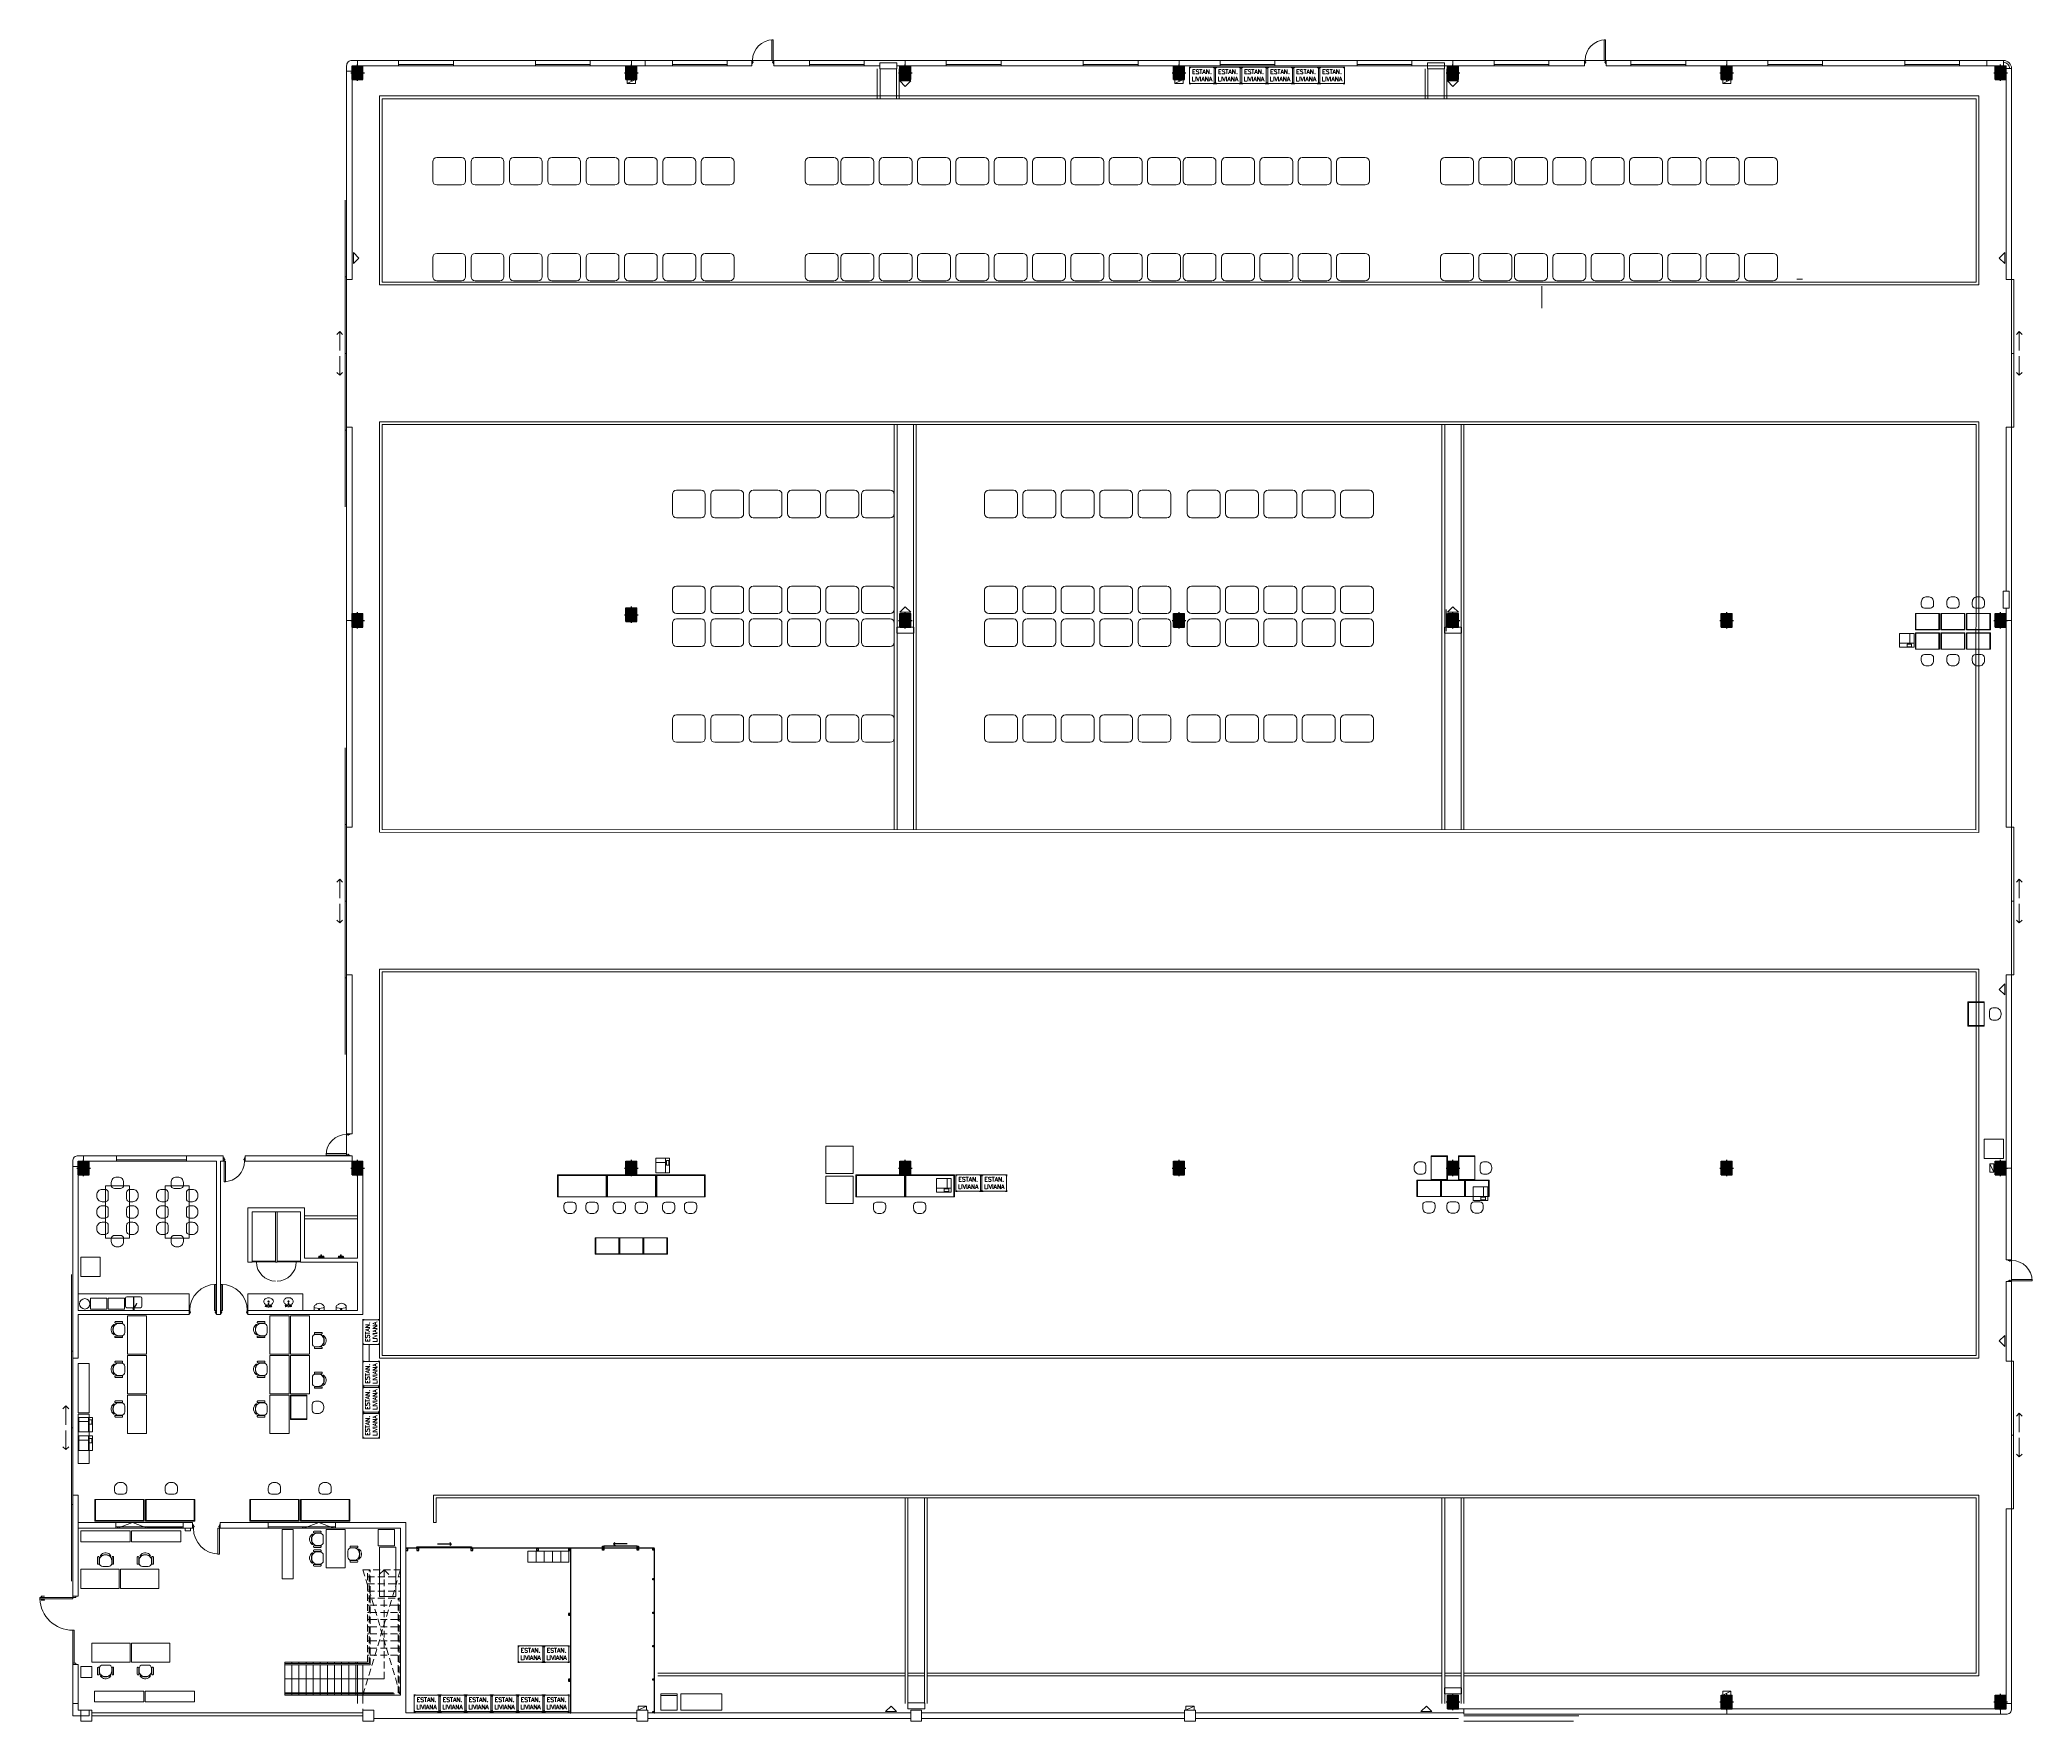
# Model space of a CAD drawing. Header units: millimetres. Extents: x 59.3 to 132, y 35.2 to 96.6.
import ezdxf

# ---------------------------------------------------------------- set-up
doc = ezdxf.new("R2010")
doc.units = ezdxf.units.MM
for name, pattern in [('00-DTA-PLANTAS TIPO BASE$0$DASHED2', [0.375, 0.25, -0.125]), ('CONTINUA', [0]), ('DASHDOT', [25.4, 12.7, -6.35, 0, -6.35])]:
    doc.linetypes.add(name, pattern=pattern)
doc.layers.add('000 - REJAS NUEVAS', color=40, linetype='CONTINUA')
for name, color, linetype, lineweight in [('000 ALE CAMINOS AMARILLOS EXISTENTES', 52, 'Continuous', 0), ('000 ALE CARPINTERIAS', 24, 'Continuous', 0), ('04', 3, 'Continuous', 20)]:
    doc.layers.add(name, color=color, linetype=linetype, lineweight=lineweight)
doc.layers.add('MOBILIARIO', color=8, linetype='Continuous', lineweight=0, true_color=0x808080)
doc.styles.get("Standard").update_dxf_attribs({"font": 'txt.shx'})

# ---------------------------------------------------------------- blocks, each defined once
blk = doc.blocks.new('C40x50')
h = blk.add_hatch(color=256)
h.dxf.hatch_style = 1
h.paths.add_polyline_path([(0.25, 0), (0, 0), (0, -0.2), (0.25, -0.2)])
h.paths.add_polyline_path([(0.25, 0.2), (0, 0.2), (0, 0), (0.25, 0)])
h.paths.add_polyline_path([(0, 0.2), (-0.25, 0.2), (-0.25, 0), (0, 0)])
h.paths.add_polyline_path([(0, 0), (-0.25, 0), (-0.25, -0.2), (0, -0.2)])
at = {"linetype": 'DASHDOT'}
for p, q in [((-0.3, 0), (0.3, 0)), ((0, 0.25), (0, -0.25))]:
    blk.add_line(p, q, dxfattribs=at)
for p, q in [((-0.25, 0.2), (0.25, 0.2)), ((-0.25, 0.2), (-0.25, -0.2)), ((0.25, 0.2), (0.25, -0.2)), ((-0.25, -0.2), (0.25, -0.2))]:
    blk.add_line(p, q)
blk = doc.blocks.new('BACH')
for p, q in [((-0.025602, 0.191095), (-0.015602, 0.081095)), ((-0.015602, 0.201095), (0.014398, 0.201095)), ((-0.005602, 0.071095), (0.004398, 0.071095)), ((0.024398, 0.191095), (0.014398, 0.081095))]:
    blk.add_line(p, q)
for points in [[(-0.173928, 0.000993, 0.123818), (-0.161412, -0.048774, 0.10563), (-0.122672, -0.094466, 0.087168), (-0.067758, -0.123277, 0.077475), (0.001072, -0.134007, 0.077475), (0.069901, -0.123277, 0.087168), (0.124815, -0.094466, 0.10563), (0.163556, -0.048774, 0.123818), (0.176072, 0.000993, 0.123818), (0.163556, 0.05076, 0.10563), (0.124815, 0.096453, 0.087168), (0.069901, 0.125264, 0.057184), (0.019322, 0.135255, 0.077475)], [(-0.020499, 0.134962, 0.053488), (-0.067758, 0.125264, 0.087168), (-0.122672, 0.096453, 0.10563), (-0.161412, 0.05076, 0.123818), (-0.173928, 0.000993, 0.123818)]]:
    blk.add_lwpolyline(points, format="xyb")
for centre, radius in [((-0.089668, 0.167411), 0.029233), ((-0.089668, 0.167411), 0.019233), ((0.001072, 0.000993), 0.02359), ((0.088464, 0.167411), 0.029233), ((0.088464, 0.167411), 0.019233)]:
    blk.add_circle(centre, radius)
for centre, start, end in [((-0.015602, 0.191095), 90, 180), ((-0.005602, 0.081095), 180, 270), ((0.004398, 0.081095), 270, 0), ((0.014398, 0.191095), 0, 90)]:
    blk.add_arc(centre, 0.01, start, end)
blk = doc.blocks.new('A$C6E4A3011')
for p, q in [((0.176254, 0.57), (0.176254, 0.55)), ((0.176254, 0.02), (0.176254, 0.04)), ((0.196254, 0.59), (0.436254, 0.59)), ((0.196254, 0.53), (0.436254, 0.53)), ((0.196254, 0.06), (0.436254, 0.06)), ((0.196254, 0), (0.436254, 0)), ((0.456254, 0.57), (0.456254, 0.55)), ((0.456254, 0.02), (0.456254, 0.04))]:
    blk.add_line(p, q)
blk.add_lwpolyline([(0.317655, 0.52), (0.217655, 0.52, 0.414214), (0.097655, 0.4), (0.097655, 0.19, 0.414214), (0.217655, 0.07), (0.317655, 0.07, 0.414214), (0.517655, 0.27), (0.517655, 0.32, 0.414214)], format="xyb", close=True)
for points in [[(0.527655, 0.295), (0.527655, 0.32, 0.178789), (0.477228, 0.456515)], [(0.527655, 0.295), (0.527655, 0.27, -0.178789), (0.477228, 0.133485)], [(0.597655, 0.295), (0.597655, 0.32, 0.207449), (0.4998, 0.479424)], [(0.597655, 0.295), (0.597655, 0.27, -0.207449), (0.4998, 0.110575)]]:
    blk.add_lwpolyline(points, format="xyb")
for centre, radius, start, end in [((0.196254, 0.57), 0.02, 90, 180), ((0.196254, 0.55), 0.02, 180, 270), ((0.196254, 0.04), 0.02, 90, 180), ((0.196254, 0.02), 0.02, 180, 270), ((0.436254, 0.57), 0.02, 0, 90), ((0.436254, 0.55), 0.02, 270, 0), ((0.436254, 0.04), 0.02, 0, 90), ((0.436254, 0.02), 0.02, 270, 0), ((0.492137, 0.464399), 0.016866, 62.979511, 207.872446), ((0.492137, 0.1256), 0.016866, 152.127554, 297.020489)]:
    blk.add_arc(centre, radius, start, end)
blk = doc.blocks.new('MESA DE TRABAJO')
at = {"layer": 'MOBILIARIO'}
for points in [[(1.8, 0.8), (0, 0.8), (0, 0), (1.8, 0), (1.8, 0.8)], [(0, 0), (0.025, 0), (0.025, 0.775), (1.775, 0.775), (1.775, 0), (1.8, 0)]]:
    blk.add_lwpolyline(points, dxfattribs=at)
blk = doc.blocks.new('ESTANTERIA LIBIANA')
at = {"layer": 'MOBILIARIO', "const_width": 0.05}
for points in [[(0.05, 0.6), (0, 0.6), (0, 0.55)], [(0.05, 0), (0, 0), (0, 0.05)], [(0.85, 0.6), (0.9, 0.6), (0.9, 0.55)], [(0.85, 0), (0.9, 0), (0.9, 0.05)]]:
    blk.add_lwpolyline(points, dxfattribs=at)
at = {"layer": 'MOBILIARIO'}
blk.add_lwpolyline([(0, 0), (0.9, 0), (0.9, 0.6), (0, 0.6), (0, 0)], dxfattribs=at)
at = {"layer": 'MOBILIARIO', "insert": (0.45, 0.3), "char_height": 0.16, "attachment_point": 5}
blk.add_mtext_dynamic_manual_height_columns('\\pxqc;ESTAN.\\PLIVIANA', width=4.51022, gutter_width=12.5, heights=[0.967], dxfattribs=at)
blk = doc.blocks.new('BIND')
at = {"layer": 'MOBILIARIO'}
for p, q in [((275629.348674, 112303.277984), (275629.348674, 112303.977984)), ((275629.498674, 112304.127984), (275630.398674, 112304.127984)), ((275630.548674, 112303.977984), (275630.548674, 112303.277984)), ((275630.398674, 112303.127984), (275629.498674, 112303.127984))]:
    blk.add_line(p, q, dxfattribs=at)
for centre, start, end in [((275629.498674, 112303.977984), 90, 180), ((275630.398674, 112303.977984), 0, 90), ((275629.498674, 112303.277984), 180, 270), ((275630.398674, 112303.277984), 270, 0)]:
    blk.add_arc(centre, 0.15, start, end, dxfattribs=at)
blk = doc.blocks.new('MOSTRADOR')
for p, q in [((275642.1318, 112284.072544), (275641.2518, 112284.072544)), ((275641.2518, 112284.072544), (275641.2518, 112283.472544)), ((275641.2718, 112283.472544), (275641.2718, 112284.052544)), ((275641.2718, 112284.052544), (275642.1118, 112284.052544)), ((275642.1118, 112284.052544), (275642.1118, 112283.472544)), ((275642.1318, 112283.472544), (275642.1318, 112284.072544)), ((275641.2518, 112283.472544), (275642.1318, 112283.472544)), ((275641.2518, 112283.472544), (275641.2718, 112283.472544))]:
    blk.add_line(p, q)
blk = doc.blocks.new('PALOMAR')
at = {"layer": 'MOBILIARIO'}
for p, q in [((275790.452542, 112253.565249), (275790.852542, 112253.565249)), ((275790.452542, 112253.265249), (275790.852542, 112253.265249)), ((275790.452542, 112252.965249), (275790.852542, 112252.965249)), ((275790.452542, 112252.665249), (275790.852542, 112252.665249))]:
    blk.add_line(p, q, dxfattribs=at)
blk.add_lwpolyline([(275790.452542, 112252.365249), (275790.452542, 112253.865249), (275790.852542, 112253.865249), (275790.852542, 112252.365249)], close=True, dxfattribs=at)
blk = doc.blocks.new('ALE PUERTA 800')
at = {"layer": '000 ALE CARPINTERIAS'}
for p, q in [((275794.816869, 112260.757577), (275794.791869, 112260.757577)), ((275794.791869, 112260.637577), (275794.816869, 112260.637577)), ((275794.816869, 112260.707577), (275794.816869, 112260.757577)), ((275794.816869, 112260.707577), (275794.841869, 112260.707577)), ((275794.816869, 112260.637577), (275794.816869, 112260.682577)), ((275794.841869, 112260.682577), (275794.816869, 112260.682577)), ((275794.841869, 112260.707577), (275794.841869, 112260.682577)), ((275795.566869, 112260.707577), (275795.541869, 112260.707577)), ((275795.541869, 112260.707577), (275795.541869, 112260.682577)), ((275795.541869, 112260.682577), (275795.566869, 112260.682577)), ((275795.566869, 112260.707577), (275795.566869, 112260.757577)), ((275795.566869, 112260.757577), (275795.591869, 112260.757577)), ((275795.566869, 112260.637577), (275795.566869, 112260.682577)), ((275795.591869, 112260.637577), (275795.566869, 112260.637577))]:
    blk.add_line(p, q, dxfattribs=at)
blk.add_lwpolyline([(275794.816869, 112260.757577), (275794.816869, 112261.507577), (275794.866869, 112261.507577), (275794.866869, 112260.757577)], close=True, dxfattribs=at)
blk.add_arc((275794.816869, 112260.757577), 0.75, 0, 90, dxfattribs=at)
blk = doc.blocks.new('IMPRESORA GRANDE')
at = {"layer": 'MOBILIARIO'}
for points in [[(275641.640487, 112301.364836), (275641.640487, 112300.864836), (275642.170487, 112300.864836), (275642.170487, 112301.364836), (275641.640487, 112301.364836)], [(275642.020357, 112301.010685), (275642.020357, 112301.364836)], [(275641.640487, 112301.010685), (275642.170487, 112301.010685)]]:
    blk.add_lwpolyline(points, dxfattribs=at)
blk.add_lwpolyline([(275641.916281, 112300.981297), (275642.083253, 112300.981297), (275642.083253, 112300.887946), (275641.916281, 112300.887946)], close=True, dxfattribs=at)
blk = doc.blocks.new('ALE puerta 1000')
for p, q in [((-1, 0.12), (-0.975, 0.12)), ((-0.975, 0), (-1, 0)), ((-0.975, 0.12), (-0.975, 0.075)), ((-0.95, 0.075), (-0.975, 0.075)), ((-0.975, 0.05), (-0.975, 0)), ((-0.975, 0.05), (-0.95, 0.05)), ((-0.95, 0.05), (-0.95, 0.075)), ((-0.05, 0.05), (-0.05, 0.075)), ((-0.05, 0.075), (-0.025, 0.075)), ((-0.025, 0.05), (-0.05, 0.05)), ((0, 0.12), (-0.025, 0.12)), ((-0.025, 0.12), (-0.025, 0.075)), ((-0.025, 0.05), (-0.025, 0)), ((-0.025, 0), (0, 0))]:
    blk.add_line(p, q)
blk.add_lwpolyline([(-0.075, -0.95), (-0.075, 0), (-0.025, 0), (-0.025, -0.95)], close=True)
blk.add_arc((-0.025, 0), 0.95, 180, 270)
blk = doc.blocks.new('MINGITORIO')
for p, q in [((-368.925451, 592.445806), (-368.533451, 592.445806)), ((-368.925451, 592.445806), (-368.925451, 592.435806)), ((-368.910451, 592.435806), (-368.925451, 592.435806)), ((-368.910451, 592.435806), (-368.910451, 592.295347)), ((-368.548451, 592.435806), (-368.548451, 592.295347)), ((-368.548451, 592.435806), (-368.533451, 592.435806)), ((-368.533451, 592.445806), (-368.533451, 592.435806))]:
    blk.add_line(p, q)
blk.add_circle((-368.729451, 592.416191), 0.02)
for centre, radius, start, end in [((-368.860707, 592.300401), 0.05, 106.094803, 234.610012), ((-368.517129, 592.709448), 0.584046, 229.574862, 238.794438), ((-368.729451, 591.945763), 0.428029, 70.181807, 109.818193), ((-368.736053, 592.34804), 0.161502, 238.794438, 301.205562), ((-370.560558, 595.359996), 3.682965, 301.205562, 302.887216), ((-368.598195, 592.300401), 0.05, 318.484476, 73.905197)]:
    blk.add_arc(centre, radius, start, end)
blk = doc.blocks.new('SSA')
for p, q in [((1720.944617, 1137.234488), (1720.984245, 1137.238562)), ((1720.944617, 1137.2292), (1721.011935, 1137.234972)), ((1720.944617, 1137.214776), (1721.011935, 1137.209004)), ((1720.944617, 1137.209488), (1720.984245, 1137.205414)), ((1720.988494, 1137.243182), (1720.992117, 1137.298988)), ((1720.988494, 1137.200793), (1720.992117, 1137.144988)), ((1721.007117, 1137.313988), (1721.032117, 1137.313988)), ((1721.007117, 1137.129988), (1721.032117, 1137.129988)), ((1721.022117, 1137.313988), (1721.022117, 1137.22924)), ((1721.022117, 1137.283988), (1721.032117, 1137.283988)), ((1721.022117, 1137.214736), (1721.022117, 1137.129988)), ((1721.022117, 1137.159988), (1721.032117, 1137.159988)), ((1721.032117, 1137.313988), (1721.042117, 1137.328988)), ((1721.032117, 1137.313988), (1721.032117, 1137.283988)), ((1721.042117, 1137.268988), (1721.032117, 1137.283988)), ((1721.042117, 1137.174988), (1721.032117, 1137.159988)), ((1721.032117, 1137.129988), (1721.032117, 1137.159988)), ((1721.032117, 1137.129988), (1721.042117, 1137.114988)), ((1721.042117, 1137.328988), (1721.057117, 1137.328988)), ((1721.042117, 1137.328988), (1721.042117, 1137.268988)), ((1721.042117, 1137.268988), (1721.057117, 1137.268988)), ((1721.042117, 1137.174988), (1721.057117, 1137.174988)), ((1721.042117, 1137.114988), (1721.042117, 1137.174988)), ((1721.042117, 1137.114988), (1721.057117, 1137.114988)), ((1721.057117, 1137.328988), (1721.057117, 1137.268988)), ((1721.057117, 1137.114988), (1721.057117, 1137.174988))]:
    blk.add_line(p, q)
for centre, radius, start, end in [((1720.944617, 1137.221988), 0.0125, 90, 270), ((1720.944617, 1137.221988), 0.007212, 90, 270), ((1720.983504, 1137.243506), 0.005, 278.519662, 356.284711), ((1720.983504, 1137.200469), 0.005, 3.715289, 81.480338), ((1721.007117, 1137.298988), 0.015, 90, 180), ((1721.007117, 1137.144988), 0.015, 180, 270), ((1721.011485, 1137.221988), 0.012992, 271.988451, 88.011549)]:
    blk.add_arc(centre, radius, start, end)

msp = doc.modelspace()

# ---------------------------------------------------------------- linework, layer by layer
at = {"layer": '000 - REJAS NUEVAS'}
for p, q in [((73.792718, 41.690863), (74.292718, 41.690863)), ((74.292718, 41.690863), (74.24322, 41.74036)), ((74.292718, 41.690863), (74.24322, 41.641365)), ((79.867718, 41.556084), (81.087718, 41.556084)), ((80.225332, 41.690863), (80.274829, 41.74036)), ((80.725332, 41.690863), (80.225332, 41.690863)), ((80.225332, 41.690863), (80.274829, 41.641365))]:
    msp.add_line(p, q, dxfattribs=at)
for points in [[(73.112718, 41.521084), (73.112718, 41.536084), (72.647718, 41.536084), (72.647718, 41.521084)], [(72.717718, 41.451084), (72.717718, 41.521084), (72.647718, 41.521084), (72.647718, 41.451084), (72.717718, 41.451084)], [(75.042718, 41.556084), (73.042718, 41.556084), (73.042718, 41.586084), (75.042718, 41.586084), (75.042718, 41.556084)], [(73.112718, 41.451084), (73.112718, 41.521084), (73.042718, 41.521084), (73.042718, 41.451084), (73.112718, 41.451084)], [(75.082718, 41.451084), (75.082718, 41.521084), (75.012718, 41.521084), (75.012718, 41.451084), (75.082718, 41.451084)], [(76.247718, 41.521084), (76.247718, 41.536084), (75.047718, 41.536084), (75.047718, 41.521084)], [(77.447718, 41.521084), (77.447718, 41.536084), (76.247718, 41.536084), (76.247718, 41.521084)], [(77.482718, 41.451084), (77.482718, 41.521084), (77.412718, 41.521084), (77.412718, 41.451084), (77.482718, 41.451084)], [(78.647718, 41.521084), (78.647718, 41.536084), (77.447718, 41.536084), (77.447718, 41.521084)], [(78.647718, 41.451084), (78.647718, 41.521084), (78.577718, 41.521084), (78.577718, 41.451084), (78.647718, 41.451084)], [(79.867718, 41.521084), (79.867718, 41.536084), (78.647718, 41.536084), (78.647718, 41.521084)], [(78.647718, 40.321084), (78.662718, 40.321084), (78.662718, 41.521084), (78.647718, 41.521084)], [(79.817718, 41.556084), (79.817718, 41.606084), (79.867718, 41.606084), (79.867718, 41.556084), (79.817718, 41.556084)], [(79.817718, 41.471084), (79.817718, 41.521084), (79.867718, 41.521084), (79.867718, 41.471084), (79.817718, 41.471084)], [(81.087718, 41.591084), (81.087718, 41.606084), (79.867718, 41.606084), (79.867718, 41.591084)], [(81.087718, 41.556084), (81.087718, 41.606084), (81.137718, 41.606084), (81.137718, 41.556084), (81.087718, 41.556084)], [(81.712718, 41.521084), (81.712718, 41.536084), (81.087718, 41.536084), (81.087718, 41.521084)], [(81.087718, 41.471084), (81.087718, 41.521084), (81.137718, 41.521084), (81.137718, 41.471084), (81.087718, 41.471084)], [(81.662718, 41.471084), (81.662718, 41.521084), (81.712718, 41.521084), (81.712718, 41.471084), (81.662718, 41.471084)], [(81.712718, 40.401084), (81.727718, 40.401084), (81.727718, 41.521084), (81.712718, 41.521084)], [(78.647718, 39.121084), (78.662718, 39.121084), (78.662718, 40.321084), (78.647718, 40.321084)], [(81.662718, 40.376084), (81.662718, 40.426084), (81.712718, 40.426084), (81.712718, 40.376084), (81.662718, 40.376084)], [(81.712718, 39.181084), (81.727718, 39.181084), (81.727718, 40.401084), (81.712718, 40.401084)], [(78.647718, 39.086084), (78.647718, 39.156084), (78.577718, 39.156084), (78.577718, 39.086084), (78.647718, 39.086084)], [(78.647718, 37.921084), (78.662718, 37.921084), (78.662718, 39.121084), (78.647718, 39.121084)], [(81.662718, 39.156084), (81.662718, 39.206084), (81.712718, 39.206084), (81.712718, 39.156084), (81.662718, 39.156084)], [(81.712718, 37.961084), (81.727718, 37.961084), (81.727718, 39.181084), (81.712718, 39.181084)], [(78.647718, 36.721084), (78.662718, 36.721084), (78.662718, 37.921084), (78.647718, 37.921084)], [(81.662718, 37.936084), (81.662718, 37.986084), (81.712718, 37.986084), (81.712718, 37.936084), (81.662718, 37.936084)], [(81.712718, 36.741084), (81.727718, 36.741084), (81.727718, 37.961084), (81.712718, 37.961084)], [(78.647718, 36.686084), (78.647718, 36.756084), (78.577718, 36.756084), (78.577718, 36.686084), (78.647718, 36.686084)], [(78.647718, 35.521084), (78.662718, 35.521084), (78.662718, 36.721084), (78.647718, 36.721084)], [(81.662718, 36.716084), (81.662718, 36.766084), (81.712718, 36.766084), (81.712718, 36.716084), (81.662718, 36.716084)], [(81.712718, 35.521084), (81.727718, 35.521084), (81.727718, 36.741084), (81.712718, 36.741084)], [(81.662718, 35.521084), (81.662718, 35.571084), (81.712718, 35.571084), (81.712718, 35.521084), (81.662718, 35.521084)]]:
    msp.add_lwpolyline(points, dxfattribs=at)
at = {"layer": '000 ALE CAMINOS AMARILLOS EXISTENTES'}
for p, q in [((89.85731, 94.471084), (89.85731, 95.561084)), ((89.95731, 94.471084), (89.95731, 95.561084)), ((90.55731, 94.471084), (90.55731, 95.561084)), ((90.65731, 94.471084), (90.65731, 95.561084)), ((109.85731, 94.471084), (109.85731, 95.561084)), ((109.95731, 94.471084), (109.95731, 95.561084)), ((110.55731, 94.471084), (110.55731, 95.561084)), ((110.65731, 94.471084), (110.65731, 95.561084)), ((71.677718, 87.671084), (71.677718, 94.571084)), ((71.677718, 94.571084), (130.077718, 94.571084)), ((71.777718, 87.771084), (71.777718, 94.471084)), ((71.777718, 94.471084), (129.977718, 94.471084)), ((129.977718, 94.471084), (129.977718, 87.771084)), ((130.077718, 94.571084), (130.077718, 87.671084)), ((71.677718, 87.671084), (130.077718, 87.671084)), ((71.777718, 87.771084), (129.977718, 87.771084)), ((71.677718, 67.681576), (71.677718, 82.671084)), ((71.677718, 82.671084), (130.077718, 82.671084)), ((71.777718, 67.781559), (71.777718, 82.571084)), ((71.777718, 82.571084), (129.977718, 82.571084)), ((90.477718, 67.778222), (90.477718, 82.571084)), ((90.577718, 67.778204), (90.577718, 82.571084)), ((91.177718, 67.778097), (91.177718, 82.571084)), ((91.277718, 67.778079), (91.277718, 82.571084)), ((110.477718, 67.778222), (110.477718, 82.571084)), ((110.577718, 67.778204), (110.577718, 82.571084)), ((111.177718, 67.778097), (111.177718, 82.571084)), ((111.277718, 67.778079), (111.277718, 82.571084)), ((129.977718, 82.571084), (129.975077, 67.771174)), ((130.077718, 67.671155), (130.077718, 82.671084)), ((71.677718, 67.681576), (130.077718, 67.671155)), ((71.777718, 67.781559), (129.977718, 67.771173)), ((71.677718, 48.471084), (71.677718, 62.681647)), ((71.677718, 62.681647), (130.077718, 62.681647)), ((71.777718, 48.571084), (71.777718, 62.581647)), ((71.777718, 62.581647), (129.977718, 62.581647)), ((129.977718, 62.581647), (129.977718, 48.571084)), ((130.077718, 62.681647), (130.077718, 48.471084)), ((71.677718, 48.471084), (130.077718, 48.471084)), ((71.777718, 48.571084), (129.977718, 48.571084)), ((90.877718, 35.871084), (90.877718, 43.371084)), ((90.977718, 35.871084), (90.977718, 43.371084)), ((91.577718, 35.871084), (91.577718, 43.371084)), ((91.677718, 35.871084), (91.677718, 43.371084)), ((110.477718, 35.871084), (110.477718, 43.371084)), ((110.577718, 35.871084), (110.577718, 43.371084)), ((111.177718, 35.871084), (111.177718, 43.371084)), ((111.277718, 35.871084), (111.277718, 43.371084)), ((73.647718, 42.471084), (73.747718, 42.471084))]:
    msp.add_line(p, q, dxfattribs=at)
for points in [[(111.277718, 36.871084), (130.077718, 36.871084), (130.077718, 43.471084), (73.647718, 43.471084), (73.647718, 42.471084)], [(111.277718, 36.971084), (129.977718, 36.971084), (129.977718, 43.371084), (73.747718, 43.371084), (73.747718, 42.471084)], [(81.848416, 36.971084), (90.877718, 36.971084)], [(81.848416, 36.871084), (90.877718, 36.871084)], [(90.977718, 36.971084), (91.577718, 36.971084)], [(90.977718, 36.871084), (91.577718, 36.871084)], [(91.677718, 36.971084), (110.477718, 36.971084)], [(91.677718, 36.871084), (110.477718, 36.871084)], [(110.577718, 36.971084), (111.177718, 36.971084)], [(110.577718, 36.871084), (111.177718, 36.871084)]]:
    msp.add_lwpolyline(points, dxfattribs=at)
at = {"layer": '000 ALE CARPINTERIAS'}
for p, q in [((72.377718, 95.671084), (72.377718, 95.871084)), ((74.377718, 95.721084), (72.377718, 95.721084)), ((74.377718, 95.671084), (74.377718, 95.871084)), ((77.377718, 95.671084), (77.377718, 95.871084)), ((79.377718, 95.721084), (77.377718, 95.721084)), ((79.377718, 95.671084), (79.377718, 95.871084)), ((82.377718, 95.671084), (82.377718, 95.871084)), ((82.377718, 95.721084), (84.377718, 95.721084)), ((84.377718, 95.671084), (84.377718, 95.871084)), ((85.277718, 95.871084), (86.077718, 95.871084)), ((87.377718, 95.671084), (87.377718, 95.871084)), ((87.377718, 95.721084), (89.377718, 95.721084)), ((89.377718, 95.671084), (89.377718, 95.871084)), ((92.377718, 95.671084), (92.377718, 95.871084)), ((92.377718, 95.721084), (94.377718, 95.721084)), ((94.377718, 95.671084), (94.377718, 95.871084)), ((97.377718, 95.671084), (97.377718, 95.871084)), ((97.377718, 95.721084), (99.377718, 95.721084)), ((99.377718, 95.671084), (99.377718, 95.871084)), ((102.377718, 95.671084), (102.377718, 95.871084)), ((102.377718, 95.721084), (104.377718, 95.721084)), ((104.377718, 95.671084), (104.377718, 95.871084)), ((107.377718, 95.671084), (107.377718, 95.871084)), ((107.377718, 95.721084), (109.377718, 95.721084)), ((109.377718, 95.671084), (109.377718, 95.871084)), ((112.377718, 95.671084), (112.377718, 95.871084)), ((112.377718, 95.721084), (114.377718, 95.721084)), ((114.377718, 95.671084), (114.377718, 95.871084)), ((115.677718, 95.871084), (116.477718, 95.871084)), ((117.377718, 95.671084), (117.377718, 95.871084)), ((117.377718, 95.721084), (119.377718, 95.721084)), ((119.377718, 95.671084), (119.377718, 95.871084)), ((122.377718, 95.671084), (122.377718, 95.871084)), ((122.377718, 95.721084), (124.377718, 95.721084)), ((124.377718, 95.671084), (124.377718, 95.871084)), ((127.377718, 95.671084), (127.377718, 95.871084)), ((127.377718, 95.721084), (129.377718, 95.721084)), ((129.377718, 95.671084), (129.377718, 95.871084)), ((80.727718, 95.171084), (81.027718, 95.171084)), ((80.727718, 95.021084), (80.727718, 95.171084)), ((80.727718, 95.021084), (81.027718, 95.171084)), ((81.027718, 95.021084), (80.727718, 95.021084)), ((81.027718, 95.171084), (81.027718, 95.021084)), ((100.727718, 95.171084), (101.027718, 95.171084)), ((100.727718, 95.021084), (100.727718, 95.171084)), ((100.727718, 95.021084), (101.027718, 95.171084)), ((101.027718, 95.021084), (100.727718, 95.021084)), ((101.027718, 95.171084), (101.027718, 95.021084)), ((120.727718, 95.171084), (121.027718, 95.171084)), ((120.727718, 95.021084), (120.727718, 95.171084)), ((120.727718, 95.021084), (121.027718, 95.171084)), ((121.027718, 95.021084), (120.727718, 95.021084)), ((121.027718, 95.171084), (121.027718, 95.021084)), ((70.427718, 87.971084), (70.427718, 90.771084)), ((70.227718, 85.971084), (70.121652, 85.865018)), ((70.227718, 85.271084), (70.227718, 85.971084)), ((70.227718, 85.971084), (70.333784, 85.865018)), ((131.557718, 85.971084), (131.451652, 85.865018)), ((131.557718, 85.271084), (131.557718, 85.971084)), ((131.557718, 85.971084), (131.663784, 85.865018)), ((70.227718, 84.371084), (70.121652, 84.47715)), ((70.227718, 85.071084), (70.227718, 84.371084)), ((70.227718, 84.371084), (70.333784, 84.47715)), ((131.557718, 84.371084), (131.451652, 84.47715)), ((131.557718, 85.071084), (131.557718, 84.371084)), ((131.557718, 84.371084), (131.663784, 84.47715)), ((70.427718, 79.571084), (70.427718, 82.371084)), ((70.427718, 67.971084), (70.427718, 70.771084)), ((70.227718, 65.971084), (70.121652, 65.865018)), ((70.227718, 65.271084), (70.227718, 65.971084)), ((70.227718, 65.971084), (70.333784, 65.865018)), ((131.557718, 65.971084), (131.451652, 65.865018)), ((131.557718, 65.271084), (131.557718, 65.971084)), ((131.557718, 65.971084), (131.663784, 65.865018)), ((70.227718, 65.071084), (70.227718, 64.371084)), ((131.557718, 65.071084), (131.557718, 64.371084)), ((70.227718, 64.371084), (70.121652, 64.47715)), ((70.227718, 64.371084), (70.333784, 64.47715)), ((131.557718, 64.371084), (131.451652, 64.47715)), ((131.557718, 64.371084), (131.663784, 64.47715)), ((70.427718, 59.571084), (70.427718, 62.371084)), ((70.477718, 56.671084), (70.477718, 55.871084)), ((62.077718, 55.871084), (64.627718, 55.871084)), ((62.077718, 55.721084), (64.627718, 55.721084)), ((62.077718, 55.671084), (64.627718, 55.671084)), ((130.477718, 55.271084), (130.477718, 55.571084)), ((130.477718, 55.571084), (130.627718, 55.571084)), ((130.627718, 55.271084), (130.477718, 55.571084)), ((130.627718, 55.571084), (130.627718, 55.271084)), ((130.627718, 55.271084), (130.477718, 55.271084)), ((67.887718, 53.821084), (67.887718, 51.981084)), ((67.937718, 53.821084), (67.937718, 51.981084)), ((68.947718, 53.671084), (70.877718, 53.671084)), ((68.947718, 53.571084), (70.877718, 53.571084)), ((67.887718, 51.981084), (67.937718, 51.981084)), ((131.277718, 52.071084), (131.277718, 51.271084)), ((60.427718, 48.738028), (60.427718, 51.538028)), ((64.727718, 50.821084), (60.677718, 50.821084)), ((62.402718, 50.371084), (62.402718, 50.671084)), ((62.452718, 50.721084), (62.952718, 50.721084)), ((62.719958, 50.321084), (62.452718, 50.321084)), ((62.692718, 50.721084), (62.692718, 50.321084)), ((62.694051, 50.276073), (62.803316, 50.46591)), ((62.711385, 50.266096), (62.82065, 50.455934)), ((62.712718, 50.721084), (62.712718, 50.321084)), ((62.952718, 50.321084), (62.743034, 50.321084)), ((63.002718, 50.671084), (63.002718, 50.371084)), ((64.727718, 50.821084), (64.727718, 50.221084)), ((66.877718, 50.221084), (66.877718, 50.821084)), ((66.877718, 50.821084), (68.877718, 50.821084)), ((68.877718, 50.821084), (68.877718, 50.221084)), ((60.227718, 46.738028), (60.121652, 46.631962)), ((60.227718, 46.038028), (60.227718, 46.738028)), ((60.227718, 46.738028), (60.333784, 46.631962)), ((60.227718, 45.838028), (60.227718, 45.138028)), ((131.557718, 46.471084), (131.451652, 46.365018)), ((131.557718, 45.771084), (131.557718, 46.471084)), ((131.557718, 46.471084), (131.663784, 46.365018)), ((60.227718, 45.138028), (60.121652, 45.244094)), ((60.227718, 45.138028), (60.333784, 45.244094)), ((131.557718, 45.571084), (131.557718, 44.871084)), ((131.557718, 44.871084), (131.451652, 44.97715)), ((131.557718, 44.871084), (131.663784, 44.97715)), ((60.427718, 40.338028), (60.427718, 43.138028)), ((62.057718, 42.471084), (64.507718, 42.471084)), ((62.057718, 42.321084), (64.507718, 42.321084)), ((62.057718, 42.271084), (64.507718, 42.271084)), ((62.107718, 42.271084), (62.657718, 42.471084)), ((62.107718, 42.321084), (62.107718, 42.271084)), ((62.107718, 42.271084), (63.207718, 42.271084)), ((62.657718, 42.471084), (63.207718, 42.271084)), ((63.207718, 42.321084), (63.207718, 42.271084)), ((64.457718, 42.296084), (63.207718, 42.296084)), ((64.457718, 42.271084), (64.457718, 42.321084)), ((64.582718, 42.271084), (64.582718, 42.171084)), ((64.782718, 42.171084), (64.782718, 42.271084)), ((70.067718, 42.471084), (67.617718, 42.471084)), ((70.067718, 42.321084), (67.617718, 42.321084)), ((70.067718, 42.271084), (67.617718, 42.271084)), ((68.867718, 42.321084), (68.867718, 42.271084)), ((68.917718, 42.271084), (69.467718, 42.471084)), ((68.917718, 42.321084), (68.917718, 42.271084)), ((68.917718, 42.271084), (70.017718, 42.271084)), ((69.467718, 42.471084), (70.017718, 42.271084)), ((70.017718, 42.321084), (70.017718, 42.271084)), ((64.582718, 42.171084), (64.782718, 42.171084)), ((59.327718, 39.741084), (59.327718, 39.791084)), ((59.327718, 39.791084), (59.447718, 39.791084)), ((59.327718, 39.691084), (59.327718, 39.641084)), ((59.327718, 39.641084), (59.447718, 39.641084)), ((59.447718, 39.781084), (59.337718, 39.781084)), ((59.337718, 39.781084), (59.337718, 39.741084)), ((59.337718, 39.651084), (59.337718, 39.691084)), ((59.447718, 39.651084), (59.337718, 39.651084)), ((59.447718, 39.791084), (59.447718, 39.781084)), ((59.447718, 39.641084), (59.447718, 39.651084)), ((60.477718, 39.791084), (60.477718, 39.741084)), ((60.477718, 39.741084), (60.597718, 39.741084)), ((60.597718, 39.741084), (60.597718, 39.791084)), ((60.477718, 37.291084), (60.477718, 37.341084)), ((60.477718, 37.341084), (60.597718, 37.341084)), ((60.597718, 37.341084), (60.597718, 37.291084)), ((68.217718, 36.171084), (68.217718, 37.371084)), ((68.217718, 37.371084), (71.247718, 37.371084)), ((68.217718, 37.321084), (71.297718, 37.321084)), ((68.217718, 37.281084), (71.337718, 37.281084)), ((68.477718, 37.321084), (68.477718, 37.371084)), ((68.477718, 36.261084), (68.477718, 37.281084)), ((68.737718, 37.321084), (68.737718, 37.371084)), ((68.737718, 36.261084), (68.737718, 37.281084)), ((68.997718, 37.321084), (68.997718, 37.371084)), ((68.997718, 36.261084), (68.997718, 37.281084)), ((69.257718, 37.321084), (69.257718, 37.371084)), ((69.257718, 36.261084), (69.257718, 37.281084)), ((69.517718, 37.321084), (69.517718, 37.371084)), ((69.517718, 36.261084), (69.517718, 37.281084)), ((69.777718, 37.321084), (69.777718, 37.371084)), ((69.777718, 36.261084), (69.777718, 37.281084)), ((70.037718, 37.321084), (70.037718, 37.371084)), ((70.037718, 36.261084), (70.037718, 37.281084)), ((70.297718, 37.321084), (70.297718, 37.371084)), ((70.297718, 36.261084), (70.297718, 37.281084)), ((70.557718, 37.321084), (70.557718, 37.371084)), ((70.557718, 36.261084), (70.557718, 37.281084)), ((70.817718, 37.321084), (70.817718, 37.371084)), ((70.817718, 36.261084), (70.817718, 37.281084)), ((71.077718, 36.261084), (71.077718, 37.281084)), ((72.187718, 36.261084), (68.217718, 36.261084)), ((72.227718, 36.221084), (68.217718, 36.221084)), ((71.077718, 36.171084), (68.217718, 36.171084)), ((68.477718, 36.171084), (68.477718, 36.221084)), ((68.737718, 36.171084), (68.737718, 36.221084)), ((68.997718, 36.171084), (68.997718, 36.221084)), ((69.257718, 36.171084), (69.257718, 36.221084)), ((69.517718, 36.171084), (69.517718, 36.221084)), ((69.777718, 36.171084), (69.777718, 36.221084)), ((70.037718, 36.171084), (70.037718, 36.221084)), ((70.297718, 36.171084), (70.297718, 36.221084)), ((70.557718, 36.171084), (70.557718, 36.221084)), ((70.817718, 36.171084), (70.817718, 36.221084)), ((71.077718, 36.171084), (71.077718, 36.221084)), ((81.127718, 35.771084), (81.427718, 35.771084)), ((81.127718, 35.621084), (81.127718, 35.771084)), ((81.127718, 35.621084), (81.427718, 35.771084)), ((81.427718, 35.771084), (81.427718, 35.621084)), ((101.127718, 35.771084), (101.427718, 35.771084)), ((101.127718, 35.621084), (101.127718, 35.771084)), ((101.127718, 35.621084), (101.427718, 35.771084)), ((101.427718, 35.771084), (101.427718, 35.621084)), ((120.727718, 36.321084), (121.027718, 36.321084)), ((120.727718, 36.171084), (120.727718, 36.321084)), ((120.727718, 36.171084), (121.027718, 36.321084)), ((121.027718, 36.171084), (120.727718, 36.171084)), ((121.027718, 36.321084), (121.027718, 36.171084)), ((81.427718, 35.621084), (81.127718, 35.621084)), ((101.427718, 35.621084), (101.127718, 35.621084))]:
    msp.add_line(p, q, dxfattribs=at)
at = {"layer": '000 ALE CARPINTERIAS', "linetype": '00-DTA-PLANTAS TIPO BASE$0$DASHED2'}
for p, q in [((71.077718, 40.751084), (72.447718, 36.171084)), ((71.077718, 36.171084), (72.447718, 40.751084)), ((71.077718, 40.751084), (72.447718, 40.751084)), ((71.247718, 37.371084), (71.247718, 40.751084)), ((71.297718, 37.321084), (71.297718, 40.751084)), ((71.337718, 37.281084), (71.337718, 40.751084)), ((71.247718, 40.491084), (72.447718, 40.491084)), ((71.247718, 40.231084), (72.447718, 40.231084)), ((71.247718, 39.971084), (72.447718, 39.971084)), ((71.247718, 39.711084), (72.447718, 39.711084)), ((71.247718, 39.451084), (71.297718, 39.451084)), ((71.337718, 39.451084), (72.357718, 39.451084)), ((72.357718, 36.261084), (72.357718, 39.711084)), ((72.397718, 36.221084), (72.397718, 39.711084)), ((72.397718, 39.451084), (72.447718, 39.451084)), ((71.247718, 39.191084), (71.297718, 39.191084)), ((71.247718, 38.931084), (71.297718, 38.931084)), ((71.247718, 38.671084), (71.297718, 38.671084)), ((71.337718, 39.191084), (72.357718, 39.191084)), ((71.337718, 38.931084), (72.357718, 38.931084)), ((71.337718, 38.671084), (72.357718, 38.671084)), ((72.397718, 39.191084), (72.447718, 39.191084)), ((72.397718, 38.931084), (72.447718, 38.931084)), ((72.397718, 38.671084), (72.447718, 38.671084)), ((71.247718, 38.411084), (71.297718, 38.411084)), ((71.247718, 38.151084), (71.297718, 38.151084)), ((71.247718, 37.891084), (71.297718, 37.891084)), ((71.337718, 38.411084), (72.357718, 38.411084)), ((71.337718, 38.151084), (72.357718, 38.151084)), ((71.337718, 37.891084), (72.357718, 37.891084)), ((72.397718, 38.411084), (72.447718, 38.411084)), ((72.397718, 38.151084), (72.447718, 38.151084)), ((72.397718, 37.891084), (72.447718, 37.891084)), ((71.247718, 37.631084), (71.297718, 37.631084)), ((71.337718, 37.631084), (72.357718, 37.631084)), ((72.397718, 37.631084), (72.447718, 37.631084)), ((72.397718, 37.371084), (72.447718, 37.371084))]:
    msp.add_line(p, q, dxfattribs=at)
at = {"layer": '000 ALE CARPINTERIAS'}
for points in [[(89.94731, 95.561084), (90.56731, 95.561084), (90.56731, 95.781084), (89.94731, 95.781084), (89.94731, 95.561084)], [(109.94731, 95.561084), (110.56731, 95.561084), (110.56731, 95.781084), (109.94731, 95.781084), (109.94731, 95.561084)], [(90.877718, 94.921084), (90.677718, 95.121084), (91.077718, 95.121084), (90.877718, 94.921084)], [(110.877718, 94.921084), (110.677718, 95.121084), (111.077718, 95.121084), (110.877718, 94.921084)], [(70.927718, 88.651779), (70.727718, 88.451779), (70.727718, 88.851779), (70.927718, 88.651779)], [(130.827718, 88.651779), (131.027718, 88.851779), (131.027718, 88.451779), (130.827718, 88.651779)], [(70.477718, 85.171084), (70.427718, 85.171084), (70.427718, 87.971084), (70.477718, 87.971084), (70.477718, 85.171084)], [(70.477718, 82.371084), (70.427718, 82.371084), (70.427718, 85.171084), (70.477718, 85.171084), (70.477718, 82.371084)], [(130.967718, 76.491084), (130.967718, 75.871084), (131.187718, 75.871084), (131.187718, 76.491084), (130.967718, 76.491084)], [(90.877718, 75.921084), (91.077718, 75.721084), (90.677718, 75.721084), (90.877718, 75.921084)], [(110.877718, 75.921084), (111.077718, 75.721084), (110.677718, 75.721084), (110.877718, 75.921084)], [(90.567718, 74.951084), (91.187718, 74.951084), (91.187718, 75.171084), (90.567718, 75.171084), (90.567718, 74.951084)], [(110.567718, 74.951084), (111.187718, 74.951084), (111.187718, 75.171084), (110.567718, 75.171084), (110.567718, 74.951084)], [(70.477718, 65.171084), (70.427718, 65.171084), (70.427718, 67.971084), (70.477718, 67.971084), (70.477718, 65.171084)], [(70.477718, 62.371084), (70.427718, 62.371084), (70.427718, 65.171084), (70.477718, 65.171084), (70.477718, 62.371084)], [(130.827718, 61.943695), (131.027718, 62.143695), (131.027718, 61.743695), (130.827718, 61.943695)], [(71.077718, 48.981084), (71.077718, 48.361084), (71.297718, 48.361084), (71.297718, 48.981084), (71.077718, 48.981084)], [(130.827718, 49.108353), (131.027718, 49.308353), (131.027718, 48.908353), (130.827718, 49.108353)], [(60.477718, 45.938028), (60.427718, 45.938028), (60.427718, 48.738028), (60.477718, 48.738028), (60.477718, 45.938028)], [(60.477718, 43.138028), (60.427718, 43.138028), (60.427718, 45.938028), (60.477718, 45.938028), (60.477718, 43.138028)], [(110.567718, 36.221084), (111.187718, 36.221084), (111.187718, 36.441084), (110.567718, 36.441084), (110.567718, 36.221084)], [(90.361726, 35.771084), (90.561726, 35.571084), (90.161726, 35.571084), (90.361726, 35.771084)], [(90.967718, 35.671084), (91.587718, 35.671084), (91.587718, 35.891084), (90.967718, 35.891084), (90.967718, 35.671084)], [(109.90867, 35.771084), (110.10867, 35.571084), (109.70867, 35.571084), (109.90867, 35.771084)]]:
    msp.add_lwpolyline(points, dxfattribs=at)
for points in [[(131.357718, 85.171084), (131.277718, 85.171084), (131.277718, 87.871084), (131.357718, 87.871084)], [(131.357718, 85.171084), (131.277718, 85.171084), (131.277718, 82.471084), (131.357718, 82.471084)], [(131.357718, 65.171084), (131.277718, 65.171084), (131.277718, 67.871084), (131.357718, 67.871084)], [(131.357718, 65.171084), (131.277718, 65.171084), (131.277718, 62.471084), (131.357718, 62.471084)], [(67.187718, 52.021084), (67.027718, 52.021084), (67.027718, 51.991084), (67.187718, 51.991084)], [(67.187718, 52.021084), (67.887718, 52.021084), (67.887718, 51.991084), (67.187718, 51.991084)], [(67.937718, 52.021084), (68.637718, 52.021084), (68.637718, 51.991084), (67.937718, 51.991084)], [(68.637718, 52.021084), (68.797718, 52.021084), (68.797718, 51.991084), (68.637718, 51.991084)], [(131.35163, 45.671084), (131.27163, 45.671084), (131.27163, 48.371084), (131.35163, 48.371084)], [(131.35163, 45.671084), (131.27163, 45.671084), (131.27163, 42.971084), (131.35163, 42.971084)], [(59.277718, 39.741084), (59.277718, 39.691084), (60.477718, 39.691084), (60.477718, 39.741084)], [(60.477718, 37.341084), (60.527718, 37.341084), (60.527718, 38.541084), (60.477718, 38.541084)]]:
    msp.add_lwpolyline(points, close=True, dxfattribs=at)
msp.add_circle((60.917718, 50.461084), 0.19, dxfattribs=at)
for centre, radius, start, end in [((67.887718, 51.991084), 0.700161, 180, 270), ((67.937718, 51.991084), 0.700161, 270, 0), ((62.452718, 50.671084), 0.05, 90, 180), ((62.452718, 50.371084), 0.05, 180, 270), ((62.702718, 50.271084), 0.025, 83.654637, 36.49828), ((62.702718, 50.271084), 0.01, 150.076458, 330.076458), ((62.811983, 50.460922), 0.01, 330.076458, 150.076459), ((62.952718, 50.671084), 0.05, 0, 90), ((62.952718, 50.371084), 0.05, 270, 0), ((60.477718, 39.741084), 1.201041, 182.385944, 270)]:
    msp.add_arc(centre, radius, start, end, dxfattribs=at)
at = {"layer": '04'}
for p, q in [((80.877718, 95.871084), (81.379746, 95.871084)), ((81.379746, 95.671084), (80.877718, 95.671084)), ((81.379746, 95.671084), (81.379746, 95.871084)), ((85.277718, 95.671084), (85.277718, 95.871084)), ((86.077718, 95.671084), (86.077718, 95.871084)), ((115.677718, 95.671084), (115.677718, 95.871084)), ((116.477718, 95.671084), (116.477718, 95.871084)), ((130.377718, 95.671084), (130.377718, 95.871084)), ((130.977718, 95.871084), (130.377718, 95.871084)), ((130.979746, 95.671084), (130.377718, 95.671084)), ((70.477718, 87.871084), (70.477718, 90.371084)), ((131.277718, 90.371084), (131.277718, 87.871084)), ((131.077718, 87.871084), (131.277718, 87.871084)), ((131.077718, 87.871084), (131.277718, 87.871084)), ((131.277718, 87.871084), (131.077718, 87.871084)), ((131.277718, 87.871084), (131.077718, 87.871084)), ((131.277718, 87.871084), (131.077718, 87.871084)), ((70.677718, 82.471084), (70.477718, 82.471084)), ((70.677718, 82.471084), (70.477718, 82.471084)), ((70.477718, 82.471084), (70.677718, 82.471084)), ((70.477718, 82.471084), (70.677718, 82.471084)), ((70.477718, 82.471084), (70.677718, 82.471084)), ((70.477718, 79.971084), (70.477718, 82.471084)), ((131.277718, 82.471084), (131.277718, 79.971084)), ((70.477718, 67.871084), (70.477718, 70.371084)), ((131.077718, 67.871084), (131.277718, 67.871084)), ((131.077718, 67.871084), (131.277718, 67.871084)), ((131.277718, 67.871084), (131.077718, 67.871084)), ((131.277718, 67.871084), (131.077718, 67.871084)), ((131.277718, 67.871084), (131.077718, 67.871084)), ((70.677718, 62.471084), (70.477718, 62.471084)), ((70.677718, 62.471084), (70.477718, 62.471084)), ((70.477718, 62.471084), (70.677718, 62.471084)), ((70.477718, 62.471084), (70.677718, 62.471084)), ((70.477718, 62.471084), (70.677718, 62.471084)), ((70.477718, 59.971084), (70.477718, 62.471084)), ((70.477718, 56.671084), (70.677718, 56.671084)), ((62.077718, 55.671084), (62.077718, 55.871084)), ((64.627718, 55.671084), (64.627718, 55.871084)), ((65.727718, 55.671084), (65.727718, 50.071084)), ((65.877718, 55.671084), (65.877718, 50.071084)), ((65.977718, 55.671084), (65.977718, 55.871084)), ((66.777718, 55.671084), (66.777718, 55.871084)), ((70.477718, 55.871084), (70.677718, 55.871084)), ((70.877718, 55.171084), (70.877718, 52.131084)), ((71.077718, 55.171084), (71.077718, 50.071084)), ((68.947718, 53.971084), (66.877718, 53.971084)), ((66.877718, 53.971084), (66.877718, 51.981084)), ((68.947718, 53.971084), (68.947718, 52.131084)), ((68.797718, 53.821084), (67.027718, 53.821084)), ((67.027718, 53.821084), (67.027718, 51.981084)), ((68.797718, 53.821084), (68.797718, 51.981084)), ((67.027718, 51.981084), (66.877718, 51.981084)), ((70.877718, 51.981084), (68.797718, 51.981084)), ((70.877718, 52.131084), (68.947718, 52.131084)), ((70.877718, 51.981084), (70.877718, 50.221084)), ((131.277718, 52.071084), (131.077718, 52.071084)), ((60.477718, 48.471084), (60.477718, 51.171084)), ((131.277718, 51.271084), (131.077718, 51.271084)), ((131.277718, 51.271084), (131.277718, 48.371084)), ((60.677718, 50.221084), (64.727718, 50.221084)), ((64.727718, 50.221084), (64.727718, 50.071084)), ((66.877718, 50.071084), (66.877718, 50.221084)), ((66.877718, 50.221084), (70.877718, 50.221084)), ((64.727718, 50.071084), (60.677718, 50.071084)), ((65.877718, 50.071084), (65.727718, 50.071084)), ((71.077718, 50.071084), (66.877718, 50.071084)), ((131.077718, 48.371084), (131.277718, 48.371084)), ((131.077718, 48.371084), (131.277718, 48.371084)), ((131.277718, 48.371084), (131.077718, 48.371084)), ((131.277718, 48.371084), (131.077718, 48.371084)), ((131.277718, 48.371084), (131.077718, 48.371084)), ((131.277718, 48.371084), (131.277718, 48.271084)), ((62.057718, 42.471084), (60.677718, 42.471084)), ((62.057718, 42.271084), (60.677718, 42.271084)), ((62.057718, 42.471084), (62.057718, 42.271084)), ((64.857718, 42.471084), (64.507718, 42.471084)), ((64.507718, 42.471084), (64.507718, 42.271084)), ((64.507718, 42.471084), (64.507718, 42.271084)), ((64.857718, 42.271084), (64.507718, 42.271084)), ((64.857718, 42.471084), (64.857718, 42.271084)), ((67.617718, 42.471084), (65.857718, 42.471084)), ((65.857718, 42.471084), (65.857718, 42.271084)), ((67.617718, 42.271084), (65.857718, 42.271084)), ((67.617718, 42.471084), (67.617718, 42.271084)), ((67.617718, 42.471084), (67.617718, 42.271084)), ((72.647718, 42.471084), (70.067718, 42.471084)), ((70.067718, 42.471084), (70.067718, 42.271084)), ((72.447718, 42.271084), (70.067718, 42.271084)), ((72.447718, 42.271084), (72.447718, 36.171084)), ((72.647718, 42.471084), (72.647718, 35.521084)), ((60.477718, 39.791084), (60.677718, 39.791084)), ((60.477718, 35.871084), (60.477718, 37.291084)), ((60.477718, 37.291084), (60.677718, 37.291084)), ((60.677718, 37.291084), (60.677718, 35.871084)), ((60.777718, 36.821084), (60.777718, 37.221084)), ((60.777718, 37.221084), (61.177718, 37.221084)), ((61.177718, 37.221084), (61.177718, 36.821084)), ((70.877718, 37.371084), (70.877718, 37.321084)), ((70.877718, 37.281084), (70.877718, 35.871084)), ((61.177718, 36.821084), (60.777718, 36.821084)), ((68.217718, 36.771084), (71.847718, 36.771084)), ((71.077718, 36.171084), (72.447718, 36.171084)), ((71.077718, 36.171084), (71.077718, 35.871084)), ((71.077718, 35.671084), (71.077718, 35.621084)), ((111.077718, 35.671084), (120.877718, 35.671084)), ((111.277718, 35.471084), (111.277718, 35.671084)), ((120.877718, 35.671084), (120.877718, 35.471084)), ((60.777718, 35.221084), (60.777718, 35.621084)), ((60.777718, 35.621084), (61.177718, 35.621084)), ((61.177718, 35.221084), (60.777718, 35.221084)), ((61.177718, 35.621084), (61.177718, 35.221084)), ((61.177718, 35.521084), (71.077718, 35.521084)), ((61.177718, 35.421084), (71.077718, 35.421084)), ((71.077718, 35.621084), (71.477718, 35.621084)), ((71.077718, 35.221084), (71.077718, 35.621084)), ((71.477718, 35.221084), (71.077718, 35.221084)), ((71.477718, 35.621084), (71.477718, 35.221084)), ((71.477718, 35.321084), (81.077718, 35.321084)), ((72.647718, 35.521084), (81.077718, 35.521084)), ((81.077718, 35.221084), (81.077718, 35.621084)), ((81.077718, 35.621084), (81.477718, 35.621084)), ((81.477718, 35.221084), (81.077718, 35.221084)), ((81.477718, 35.621084), (81.477718, 35.221084)), ((81.477718, 35.521084), (91.077718, 35.521084)), ((81.477718, 35.321084), (91.077718, 35.321084)), ((91.077718, 35.621084), (91.477718, 35.621084)), ((91.077718, 35.221084), (91.077718, 35.621084)), ((91.477718, 35.221084), (91.077718, 35.221084)), ((91.477718, 35.621084), (91.477718, 35.221084)), ((91.477718, 35.521084), (101.077718, 35.521084)), ((91.477718, 35.321084), (101.077718, 35.321084)), ((101.077718, 35.221084), (101.077718, 35.621084)), ((101.077718, 35.621084), (101.477718, 35.621084)), ((101.477718, 35.221084), (101.077718, 35.221084)), ((101.477718, 35.621084), (101.477718, 35.221084)), ((101.477718, 35.521084), (111.277718, 35.521084)), ((101.477718, 35.321084), (111.077718, 35.321084)), ((120.877718, 35.471084), (111.277718, 35.471084)), ((111.277718, 35.421084), (115.477602, 35.421084)), ((111.277718, 35.221084), (115.277718, 35.221084))]:
    msp.add_line(p, q, dxfattribs=at)
at = {"layer": '04', "linetype": '00-DTA-PLANTAS TIPO BASE$0$DASHED2'}
for p, q in [((71.847718, 40.751084), (71.670941, 40.574307)), ((71.847718, 36.771084), (71.847718, 40.751084)), ((71.847718, 40.751084), (72.024494, 40.574307))]:
    msp.add_line(p, q, dxfattribs=at)
at = {"layer": '04'}
for points in [[(70.877718, 95.871084), (70.677718, 95.871084, 0.414214), (70.477718, 95.671084), (70.477718, 95.471084), (70.677718, 95.471084), (70.677718, 95.671084), (70.877718, 95.671084)], [(131.207718, 95.571084), (131.277718, 95.571084, 0.414214), (130.977718, 95.871084), (130.977718, 95.801084, -0.414214)], [(60.877718, 55.871084), (60.677718, 55.871084, 0.414214), (60.477718, 55.671084), (60.477718, 55.471084), (60.677718, 55.471084), (60.677718, 55.671084), (60.877718, 55.671084)], [(130.877718, 35.471084), (131.077718, 35.471084, 0.414214), (131.277718, 35.671084), (131.277718, 35.871084), (131.077718, 35.871084), (131.077718, 35.671084), (130.877718, 35.671084)]]:
    msp.add_lwpolyline(points, format="xyb", close=True, dxfattribs=at)
for points in [[(70.677718, 95.471084), (70.677718, 87.871084), (70.477718, 87.871084), (70.477718, 95.471084)], [(80.877718, 95.671084), (70.877718, 95.671084), (70.877718, 95.871084), (80.877718, 95.871084)], [(100.877718, 95.671084), (90.877718, 95.671084), (90.877718, 95.871084), (100.877718, 95.871084)], [(110.877718, 95.671084), (100.877718, 95.671084), (100.877718, 95.871084), (110.877718, 95.871084)], [(130.977718, 95.671084), (120.877718, 95.671084), (120.877718, 95.871084), (130.977718, 95.871084)], [(131.077718, 95.571084), (131.077718, 87.871084), (131.277718, 87.871084), (131.277718, 95.571084)], [(131.077718, 75.421084), (131.077718, 67.871084), (131.277718, 67.871084), (131.277718, 75.421084)], [(131.077718, 62.471084), (131.077718, 55.421084), (131.277718, 55.421084), (131.277718, 62.471084)], [(131.077718, 35.871084), (131.077718, 42.971084), (131.277718, 42.971084), (131.277718, 35.871084)], [(130.877718, 35.471084), (120.877718, 35.471084), (120.877718, 35.671084), (130.877718, 35.671084)]]:
    msp.add_lwpolyline(points, close=True, dxfattribs=at)
for points in [[(85.277718, 95.671084), (80.877718, 95.671084), (80.877718, 95.871084), (85.277718, 95.871084)], [(86.077718, 95.871084), (90.877718, 95.871084), (90.877718, 95.671084), (90.56731, 95.671084)], [(89.94731, 95.671084), (86.077718, 95.671084)], [(115.677718, 95.671084), (110.877718, 95.671084), (110.877718, 95.871084), (120.877718, 95.871084), (120.877718, 95.671084), (116.477718, 95.671084)], [(70.477718, 77.421084), (70.477718, 82.471084), (70.677718, 82.471084), (70.677718, 77.421084)], [(131.077718, 75.871084), (131.077718, 75.421084), (131.277718, 75.421084), (131.277718, 82.471084), (131.077718, 82.471084), (131.077718, 76.491084)], [(70.677718, 77.421084), (70.677718, 75.421084), (70.477718, 75.421084), (70.477718, 77.421084)], [(70.477718, 71.646084), (70.477718, 75.421084), (70.677718, 75.421084), (70.677718, 71.646084)], [(70.677718, 71.646084), (70.677718, 67.871084), (70.477718, 67.871084), (70.477718, 71.646084)], [(70.477718, 56.671084), (70.477718, 62.471084), (70.677718, 62.471084), (70.677718, 56.671084)], [(60.677718, 50.071084), (60.677718, 48.471084), (60.477718, 48.471084), (60.477718, 55.471084), (60.677718, 55.471084), (60.677718, 50.221084)], [(62.077718, 55.671084), (60.877718, 55.671084), (60.877718, 55.871084), (62.077718, 55.871084)], [(64.627718, 55.871084), (65.977718, 55.871084)], [(65.727718, 55.671084), (64.627718, 55.671084)], [(65.977718, 55.671084), (65.877718, 55.671084)], [(66.777718, 55.871084), (70.677718, 55.871084), (70.677718, 55.671084), (66.777718, 55.671084)], [(131.077718, 52.071084), (131.077718, 55.421084), (131.277718, 55.421084), (131.277718, 52.071084)], [(131.277718, 51.271084), (131.277718, 48.371084), (131.077718, 48.371084), (131.077718, 51.271084)], [(60.477718, 39.791084), (60.477718, 43.471084), (60.677718, 43.471084), (60.677718, 39.791084)], [(60.677718, 37.291084), (60.677718, 35.871084), (60.477718, 35.871084), (60.477718, 37.291084)], [(60.477718, 35.671084), (60.477718, 35.421084), (61.077718, 35.421084), (61.077718, 35.621084), (60.677718, 35.6206), (60.677718, 35.871084), (60.477718, 35.871084), (60.477718, 35.671084)]]:
    msp.add_lwpolyline(points, dxfattribs=at)
at = {"layer": 'MOBILIARIO'}
for p, q in [((114.125411, 86.821084), (114.125411, 87.621084)), ((123.439634, 87.885523), (123.639634, 87.885523)), ((110.627718, 75.821084), (110.627718, 75.021084)), ((81.950208, 36.154705), (82.550208, 36.154705))]:
    msp.add_line(p, q, dxfattribs=at)
for points in [[(127.979816, 76.085274), (127.979816, 75.985274, 0.414214), (128.099816, 75.865274), (128.309816, 75.865274, 0.414214), (128.429816, 75.985274), (128.429816, 76.085274, 0.414214), (128.229816, 76.285274), (128.179816, 76.285274, 0.414214)], [(128.909816, 76.085274), (128.909816, 75.985274, 0.414214), (129.029816, 75.865274), (129.239816, 75.865274, 0.414214), (129.359816, 75.985274), (129.359816, 76.085274, 0.414214), (129.159816, 76.285274), (129.109816, 76.285274, 0.414214)], [(129.839816, 76.085274), (129.839816, 75.985274, 0.414214), (129.959816, 75.865274), (130.169816, 75.865274, 0.414214), (130.289816, 75.985274), (130.289816, 76.085274, 0.414214), (130.089816, 76.285274), (130.039816, 76.285274, 0.414214)], [(127.979816, 73.956894), (127.979816, 74.056894, -0.414214), (128.099816, 74.176894), (128.309816, 74.176894, -0.414214), (128.429816, 74.056894), (128.429816, 73.956894, -0.414214), (128.229816, 73.756894), (128.179816, 73.756894, -0.414214)], [(128.909816, 73.956894), (128.909816, 74.056894, -0.414214), (129.029816, 74.176894), (129.239816, 74.176894, -0.414214), (129.359816, 74.056894), (129.359816, 73.956894, -0.414214), (129.159816, 73.756894), (129.109816, 73.756894, -0.414214)], [(129.839816, 73.956894), (129.839816, 74.056894, -0.414214), (129.959816, 74.176894), (130.169816, 74.176894, -0.414214), (130.289816, 74.056894), (130.289816, 73.956894, -0.414214), (130.089816, 73.756894), (130.039816, 73.756894, -0.414214)], [(130.691907, 60.822529), (130.591907, 60.822529, -0.414214), (130.471907, 60.942529), (130.471907, 61.152529, -0.414214), (130.591907, 61.272529), (130.691907, 61.272529, -0.414214), (130.891907, 61.072529), (130.891907, 61.022529, -0.414214)], [(109.663528, 55.646084), (109.763528, 55.646084, -0.414214), (109.883528, 55.526084), (109.883528, 55.316084, -0.414214), (109.763528, 55.196084), (109.663528, 55.196084, -0.414214), (109.463528, 55.396084), (109.463528, 55.446084, -0.414214)], [(112.091907, 55.646084), (111.991907, 55.646084, 0.414214), (111.871907, 55.526084), (111.871907, 55.316084, 0.414214), (111.991907, 55.196084), (112.091907, 55.196084, 0.414214), (112.291907, 55.396084), (112.291907, 55.446084, 0.414214)], [(61.557718, 54.641084), (61.657718, 54.641084, -0.414214), (61.777718, 54.521084), (61.777718, 54.311084, -0.414214), (61.657718, 54.191084), (61.557718, 54.191084, -0.414214), (61.357718, 54.391084), (61.357718, 54.441084, -0.414214)], [(61.887718, 54.891084), (61.887718, 54.791084, 0.414214), (62.007718, 54.671084), (62.217718, 54.671084, 0.414214), (62.337718, 54.791084), (62.337718, 54.891084, 0.414214), (62.137718, 55.091084), (62.087718, 55.091084, 0.414214)], [(62.667718, 54.641084), (62.567718, 54.641084, 0.414214), (62.447718, 54.521084), (62.447718, 54.311084, 0.414214), (62.567718, 54.191084), (62.667718, 54.191084, 0.414214), (62.867718, 54.391084), (62.867718, 54.441084, 0.414214)], [(63.737718, 54.641084), (63.837718, 54.641084, -0.414214), (63.957718, 54.521084), (63.957718, 54.311084, -0.414214), (63.837718, 54.191084), (63.737718, 54.191084, -0.414214), (63.537718, 54.391084), (63.537718, 54.441084, -0.414214)], [(64.067718, 54.891084), (64.067718, 54.791084, 0.414214), (64.187718, 54.671084), (64.397718, 54.671084, 0.414214), (64.517718, 54.791084), (64.517718, 54.891084, 0.414214), (64.317718, 55.091084), (64.267718, 55.091084, 0.414214)], [(64.847718, 54.641084), (64.747718, 54.641084, 0.414214), (64.627718, 54.521084), (64.627718, 54.311084, 0.414214), (64.747718, 54.191084), (64.847718, 54.191084, 0.414214), (65.047718, 54.391084), (65.047718, 54.441084, 0.414214)], [(61.557718, 54.041084), (61.657718, 54.041084, -0.414214), (61.777718, 53.921084), (61.777718, 53.711084, -0.414214), (61.657718, 53.591084), (61.557718, 53.591084, -0.414214), (61.357718, 53.791084), (61.357718, 53.841084, -0.414214)], [(62.667718, 54.041084), (62.567718, 54.041084, 0.414214), (62.447718, 53.921084), (62.447718, 53.711084, 0.414214), (62.567718, 53.591084), (62.667718, 53.591084, 0.414214), (62.867718, 53.791084), (62.867718, 53.841084, 0.414214)], [(63.737718, 54.041084), (63.837718, 54.041084, -0.414214), (63.957718, 53.921084), (63.957718, 53.711084, -0.414214), (63.837718, 53.591084), (63.737718, 53.591084, -0.414214), (63.537718, 53.791084), (63.537718, 53.841084, -0.414214)], [(64.847718, 54.041084), (64.747718, 54.041084, 0.414214), (64.627718, 53.921084), (64.627718, 53.711084, 0.414214), (64.747718, 53.591084), (64.847718, 53.591084, 0.414214), (65.047718, 53.791084), (65.047718, 53.841084, 0.414214)], [(78.413635, 53.956894), (78.413635, 54.056894, -0.414214), (78.533635, 54.176894), (78.743635, 54.176894, -0.414214), (78.863635, 54.056894), (78.863635, 53.956894, -0.414214), (78.663635, 53.756894), (78.613635, 53.756894, -0.414214)], [(79.213635, 53.956894), (79.213635, 54.056894, -0.414214), (79.333635, 54.176894), (79.543635, 54.176894, -0.414214), (79.663635, 54.056894), (79.663635, 53.956894, -0.414214), (79.463635, 53.756894), (79.413635, 53.756894, -0.414214)], [(80.213635, 53.956894), (80.213635, 54.056894, -0.414214), (80.333635, 54.176894), (80.543635, 54.176894, -0.414214), (80.663635, 54.056894), (80.663635, 53.956894, -0.414214), (80.463635, 53.756894), (80.413635, 53.756894, -0.414214)], [(81.013635, 53.956894), (81.013635, 54.056894, -0.414214), (81.133635, 54.176894), (81.343635, 54.176894, -0.414214), (81.463635, 54.056894), (81.463635, 53.956894, -0.414214), (81.263635, 53.756894), (81.213635, 53.756894, -0.414214)], [(82.013635, 53.956894), (82.013635, 54.056894, -0.414214), (82.133635, 54.176894), (82.343635, 54.176894, -0.414214), (82.463635, 54.056894), (82.463635, 53.956894, -0.414214), (82.263635, 53.756894), (82.213635, 53.756894, -0.414214)], [(82.813635, 53.956894), (82.813635, 54.056894, -0.414214), (82.933635, 54.176894), (83.143635, 54.176894, -0.414214), (83.263635, 54.056894), (83.263635, 53.956894, -0.414214), (83.063635, 53.756894), (83.013635, 53.756894, -0.414214)], [(89.713635, 53.956894), (89.713635, 54.056894, -0.414214), (89.833635, 54.176894), (90.043635, 54.176894, -0.414214), (90.163635, 54.056894), (90.163635, 53.956894, -0.414214), (89.963635, 53.756894), (89.913635, 53.756894, -0.414214)], [(91.182301, 53.956894), (91.182301, 54.056894, -0.414214), (91.302301, 54.176894), (91.512301, 54.176894, -0.414214), (91.632301, 54.056894), (91.632301, 53.956894, -0.414214), (91.432301, 53.756894), (91.382301, 53.756894, -0.414214)], [(109.772718, 53.966894), (109.772718, 54.066894, -0.414214), (109.892718, 54.186894), (110.102718, 54.186894, -0.414214), (110.222718, 54.066894), (110.222718, 53.966894, -0.414214), (110.022718, 53.766894), (109.972718, 53.766894, -0.414214)], [(110.652718, 53.966894), (110.652718, 54.066894, -0.414214), (110.772718, 54.186894), (110.982718, 54.186894, -0.414214), (111.102718, 54.066894), (111.102718, 53.966894, -0.414214), (110.902718, 53.766894), (110.852718, 53.766894, -0.414214)], [(111.532718, 53.966894), (111.532718, 54.066894, -0.414214), (111.652718, 54.186894), (111.862718, 54.186894, -0.414214), (111.982718, 54.066894), (111.982718, 53.966894, -0.414214), (111.782718, 53.766894), (111.732718, 53.766894, -0.414214)], [(61.557718, 52.991084), (61.657718, 52.991084, 0.414214), (61.777718, 53.111084), (61.777718, 53.321084, 0.414214), (61.657718, 53.441084), (61.557718, 53.441084, 0.414214), (61.357718, 53.241084), (61.357718, 53.191084, 0.414214)], [(62.667718, 52.991084), (62.567718, 52.991084, -0.414214), (62.447718, 53.111084), (62.447718, 53.321084, -0.414214), (62.567718, 53.441084), (62.667718, 53.441084, -0.414214), (62.867718, 53.241084), (62.867718, 53.191084, -0.414214)], [(63.737718, 52.991084), (63.837718, 52.991084, 0.414214), (63.957718, 53.111084), (63.957718, 53.321084, 0.414214), (63.837718, 53.441084), (63.737718, 53.441084, 0.414214), (63.537718, 53.241084), (63.537718, 53.191084, 0.414214)], [(64.847718, 52.991084), (64.747718, 52.991084, -0.414214), (64.627718, 53.111084), (64.627718, 53.321084, -0.414214), (64.747718, 53.441084), (64.847718, 53.441084, -0.414214), (65.047718, 53.241084), (65.047718, 53.191084, -0.414214)], [(61.887718, 52.741084), (61.887718, 52.841084, -0.414214), (62.007718, 52.961084), (62.217718, 52.961084, -0.414214), (62.337718, 52.841084), (62.337718, 52.741084, -0.414214), (62.137718, 52.541084), (62.087718, 52.541084, -0.414214)], [(64.067718, 52.741084), (64.067718, 52.841084, -0.414214), (64.187718, 52.961084), (64.397718, 52.961084, -0.414214), (64.517718, 52.841084), (64.517718, 52.741084, -0.414214), (64.317718, 52.541084), (64.267718, 52.541084, -0.414214)], [(69.441907, 46.906084), (69.341907, 46.906084, 0.414214), (69.221907, 46.786084), (69.221907, 46.576084, 0.414214), (69.341907, 46.456084), (69.441907, 46.456084, 0.414214), (69.641907, 46.656084), (69.641907, 46.706084, 0.414214)], [(62.453821, 43.735274), (62.453821, 43.635274, -0.414214), (62.333821, 43.515274), (62.123821, 43.515274, -0.414214), (62.003821, 43.635274), (62.003821, 43.735274, -0.414214), (62.203821, 43.935274), (62.253821, 43.935274, -0.414214)], [(64.303821, 43.735274), (64.303821, 43.635274, -0.414214), (64.183821, 43.515274), (63.973821, 43.515274, -0.414214), (63.853821, 43.635274), (63.853821, 43.735274, -0.414214), (64.053821, 43.935274), (64.103821, 43.935274, -0.414214)], [(68.069949, 43.735274), (68.069949, 43.635274, -0.414214), (67.949949, 43.515274), (67.739949, 43.515274, -0.414214), (67.619949, 43.635274), (67.619949, 43.735274, -0.414214), (67.819949, 43.935274), (67.869949, 43.935274, -0.414214)], [(69.919949, 43.735274), (69.919949, 43.635274, -0.414214), (69.799949, 43.515274), (69.589949, 43.515274, -0.414214), (69.469949, 43.635274), (69.469949, 43.735274, -0.414214), (69.669949, 43.935274), (69.719949, 43.935274, -0.414214)]]:
    msp.add_lwpolyline(points, format="xyb", close=True, dxfattribs=at)
for points in [[(87.977718, 55.221084), (88.977718, 55.221084), (88.977718, 56.221084), (87.977718, 56.221084), (87.977718, 55.221084)], [(130.277718, 55.771084), (130.277718, 56.471084), (130.977718, 56.471084), (130.977718, 55.771084), (130.277718, 55.771084)], [(61.677718, 52.861084), (62.547718, 52.861084), (62.547718, 54.771084), (61.677718, 54.771084), (61.677718, 52.861084)], [(63.857718, 52.861084), (64.727718, 52.861084), (64.727718, 54.771084), (63.857718, 54.771084), (63.857718, 52.861084)], [(87.977718, 54.121084), (88.977718, 54.121084), (88.977718, 55.121084), (87.977718, 55.121084), (87.977718, 54.121084)], [(60.777718, 51.461084), (61.477718, 51.461084), (61.477718, 52.161084), (60.777718, 52.161084), (60.777718, 51.461084)], [(61.122399, 50.271084), (61.722399, 50.271084), (61.722399, 50.671084), (61.122399, 50.671084), (61.122399, 50.271084)], [(61.772399, 50.271084), (62.372399, 50.271084), (62.372399, 50.671084), (61.772399, 50.671084), (61.772399, 50.271084)], [(62.477718, 50.021084), (62.477718, 48.621084), (63.177718, 48.621084), (63.177718, 50.021084), (62.477718, 50.021084)], [(67.677718, 50.021084), (67.677718, 48.621084), (68.377718, 48.621084), (68.377718, 50.021084), (67.677718, 50.021084)], [(69.127718, 48.621084), (69.127718, 50.021084), (68.427718, 50.021084), (68.427718, 48.621084), (69.127718, 48.621084)], [(61.077718, 46.480332), (61.077718, 48.280332), (60.677718, 48.280332), (60.677718, 46.480332), (61.077718, 46.480332)], [(62.477718, 48.571084), (62.477718, 47.171084), (63.177718, 47.171084), (63.177718, 48.571084), (62.477718, 48.571084)], [(67.677718, 48.571084), (67.677718, 47.171084), (68.377718, 47.171084), (68.377718, 48.571084), (67.677718, 48.571084)], [(69.127718, 47.171084), (69.127718, 48.571084), (68.427718, 48.571084), (68.427718, 47.171084), (69.127718, 47.171084)], [(62.477718, 47.121084), (62.477718, 45.721084), (63.177718, 45.721084), (63.177718, 47.121084), (62.477718, 47.121084)], [(67.677718, 47.121084), (67.677718, 45.721084), (68.377718, 45.721084), (68.377718, 47.121084), (67.677718, 47.121084)], [(61.077718, 44.630332), (61.077718, 46.430332), (60.677718, 46.430332), (60.677718, 44.630332), (61.077718, 44.630332)], [(68.527718, 40.421084), (68.527718, 42.221084), (68.127718, 42.221084), (68.127718, 40.421084), (68.527718, 40.421084)], [(70.427718, 40.821084), (70.427718, 42.221084), (69.727718, 42.221084), (69.727718, 40.821084), (70.427718, 40.821084)], [(72.227718, 42.221084), (72.227718, 41.621084), (71.627718, 41.621084), (71.627718, 42.221084), (72.227718, 42.221084)], [(62.577718, 42.171084), (60.777718, 42.171084), (60.777718, 41.771084), (62.577718, 41.771084), (62.577718, 42.171084)], [(64.427718, 42.171084), (62.627718, 42.171084), (62.627718, 41.771084), (64.427718, 41.771084), (64.427718, 42.171084)], [(72.277718, 39.771084), (72.277718, 41.571084), (71.677718, 41.571084), (71.677718, 39.771084), (72.277718, 39.771084)], [(62.177718, 40.771084), (60.777718, 40.771084), (60.777718, 40.071084), (62.177718, 40.071084), (62.177718, 40.771084)], [(63.627718, 40.771084), (62.227718, 40.771084), (62.227718, 40.071084), (63.627718, 40.071084), (63.627718, 40.771084)], [(61.177718, 37.371084), (62.577718, 37.371084), (62.577718, 38.071084), (61.177718, 38.071084), (61.177718, 37.371084)], [(62.627718, 37.371084), (64.027718, 37.371084), (64.027718, 38.071084), (62.627718, 38.071084), (62.627718, 37.371084)], [(63.077718, 36.321084), (61.277718, 36.321084), (61.277718, 35.921084), (63.077718, 35.921084), (63.077718, 36.321084)], [(64.927718, 36.321084), (63.127718, 36.321084), (63.127718, 35.921084), (64.927718, 35.921084), (64.927718, 36.321084)], [(82.550208, 35.621084), (82.550208, 36.221084), (81.950208, 36.221084), (81.950208, 35.621084), (82.550208, 35.621084)], [(84.177971, 35.621084), (84.177971, 36.221084), (82.677971, 36.221084), (82.677971, 35.621084), (84.177971, 35.621084)]]:
    msp.add_lwpolyline(points, dxfattribs=at)

# ---------------------------------------------------------------- block references
at = {"rotation": 90}
for p in [(70.877718, 95.421084), (80.877718, 95.421084), (90.877718, 95.421084), (100.877718, 95.421084), (110.877718, 95.421084), (120.877718, 95.421084), (130.877718, 95.421084), (70.877718, 75.421084), (80.877718, 75.626365), (90.877718, 75.421084), (100.877718, 75.421084), (110.877718, 75.421084), (120.877718, 75.421084), (130.877718, 75.421084), (60.877718, 55.421084), (70.877718, 55.421084), (70.877718, 55.421084), (80.877718, 55.421084), (90.877718, 55.421084), (100.877718, 55.421084), (110.877718, 55.421084), (120.877718, 55.421084), (130.877718, 55.421084), (110.877718, 35.921084), (120.877718, 35.921084), (130.877718, 35.921084)]:
    msp.add_blockref('C40x50', p, dxfattribs=at)
at = {"layer": '000 ALE CARPINTERIAS', "xscale": -1}
for p in [(275880.869587, -112164.886493), (275911.269587, -112164.886493)]:
    msp.add_blockref('ALE PUERTA 800', p, dxfattribs=at)
at = {"layer": '000 ALE CARPINTERIAS'}
for name, p, rotation in [('ALE PUERTA 800', (112331.235294, -275738.920785), 90), ('SSA', (-1067.667209, 1773.188201), 270), ('ALE puerta 1000', (65.877718, 50.221084), 180), ('MINGITORIO', (-299.255733, 642.66689), 180), ('MINGITORIO', (-298.447733, 642.66689), 180)]:
    msp.add_blockref(name, p, dxfattribs=dict(at, rotation=rotation))
at = {"layer": '000 ALE CARPINTERIAS', "xscale": -1}
for name, p, rotation in [('ALE PUERTA 800', (-275728.814152, 112316.428661), 180), ('SSA', (1207.492645, 1773.188201), 90), ('ALE PUERTA 800', (-112129.479859, -275743.520785), 270), ('ALE puerta 1000', (65.727718, 50.221084), 180), ('BACH', (67.627935, 50.545744), 179.421956), ('BACH', (67.627935, 50.545744), 179.421956), ('BACH', (67.627935, 50.545744), 179.421956), ('BACH', (68.355909, 50.551914), 179.421956), ('BACH', (68.355909, 50.551914), 179.421956), ('BACH', (68.355909, 50.551914), 179.421956)]:
    msp.add_blockref(name, p, dxfattribs=dict(at, rotation=rotation))
at = {"layer": '000 ALE CARPINTERIAS'}
msp.add_blockref('ALE puerta 1000', (65.857718, 42.271084), dxfattribs=at)
at = {"layer": 'MOBILIARIO'}
for name, p in [('ESTANTERIA LIBIANA', (101.263254, 95.021084)), ('ESTANTERIA LIBIANA', (102.213254, 95.021084)), ('ESTANTERIA LIBIANA', (103.163254, 95.021084)), ('ESTANTERIA LIBIANA', (104.113254, 95.021084)), ('ESTANTERIA LIBIANA', (105.063254, 95.021084)), ('ESTANTERIA LIBIANA', (106.013254, 95.021084)), ('BIND', (-275555.723263, -112211.8069)), ('BIND', (-275554.323263, -112211.8069)), ('BIND', (-275552.923263, -112211.8069)), ('BIND', (-275551.523263, -112211.8069)), ('BIND', (-275550.123263, -112211.8069)), ('BIND', (-275548.723263, -112211.8069)), ('BIND', (-275547.323263, -112211.8069)), ('BIND', (-275545.923263, -112211.8069)), ('BIND', (-275542.123263, -112211.8069)), ('BIND', (-275540.823263, -112211.8069)), ('BIND', (-275539.423263, -112211.8069)), ('BIND', (-275538.023263, -112211.8069)), ('BIND', (-275536.623263, -112211.8069)), ('BIND', (-275535.223263, -112211.8069)), ('BIND', (-275533.823263, -112211.8069)), ('BIND', (-275532.423263, -112211.8069)), ('BIND', (-275531.023263, -112211.8069)), ('BIND', (-275529.623263, -112211.8069)), ('BIND', (-275528.323263, -112211.8069)), ('BIND', (-275526.923263, -112211.8069)), ('BIND', (-275525.523263, -112211.8069)), ('BIND', (-275524.123263, -112211.8069)), ('BIND', (-275522.723263, -112211.8069)), ('BIND', (-275518.923263, -112211.8069)), ('BIND', (-275517.523263, -112211.8069)), ('BIND', (-275516.223263, -112211.8069)), ('BIND', (-275514.823263, -112211.8069)), ('BIND', (-275513.423263, -112211.8069)), ('BIND', (-275512.023263, -112211.8069)), ('BIND', (-275510.623263, -112211.8069)), ('BIND', (-275509.223263, -112211.8069)), ('BIND', (-275507.823263, -112211.8069)), ('BIND', (-275555.723263, -112215.3069)), ('BIND', (-275554.323263, -112215.3069)), ('BIND', (-275552.923263, -112215.3069)), ('BIND', (-275551.523263, -112215.3069)), ('BIND', (-275550.123263, -112215.3069)), ('BIND', (-275548.723263, -112215.3069)), ('BIND', (-275547.323263, -112215.3069)), ('BIND', (-275545.923263, -112215.3069)), ('BIND', (-275542.123263, -112215.3069)), ('BIND', (-275540.823263, -112215.3069)), ('BIND', (-275539.423263, -112215.3069)), ('BIND', (-275538.023263, -112215.3069)), ('BIND', (-275536.623263, -112215.3069)), ('BIND', (-275535.223263, -112215.3069)), ('BIND', (-275533.823263, -112215.3069)), ('BIND', (-275532.423263, -112215.3069)), ('BIND', (-275531.023263, -112215.3069)), ('BIND', (-275529.623263, -112215.3069)), ('BIND', (-275528.323263, -112215.3069)), ('BIND', (-275526.923263, -112215.3069)), ('BIND', (-275525.523263, -112215.3069)), ('BIND', (-275524.123263, -112215.3069)), ('BIND', (-275522.723263, -112215.3069)), ('BIND', (-275518.923263, -112215.3069)), ('BIND', (-275517.523263, -112215.3069)), ('BIND', (-275516.223263, -112215.3069)), ('BIND', (-275514.823263, -112215.3069)), ('BIND', (-275513.423263, -112215.3069)), ('BIND', (-275512.023263, -112215.3069)), ('BIND', (-275510.623263, -112215.3069)), ('BIND', (-275509.223263, -112215.3069)), ('BIND', (-275507.823263, -112215.3069)), ('IMPRESORA GRANDE', (-275514.455716, -112226.427967)), ('MOSTRADOR', (-275513.486985, -112209.10146)), ('MOSTRADOR', (-275512.556985, -112209.10146)), ('MOSTRADOR', (-275511.626985, -112209.10146)), ('IMPRESORA GRANDE', (-275549.617424, -112246.322488)), ('ESTANTERIA LIBIANA', (92.727718, 54.571084)), ('ESTANTERIA LIBIANA', (93.677718, 54.571084)), ('MOSTRADOR', (-275531.694083, -112229.09146)), ('MOSTRADOR', (-275530.814083, -112229.09146)), ('MOSTRADOR', (-275529.934083, -112229.09146)), ('IMPRESORA GRANDE', (-275530.021107, -112246.630038)), ('ESTANTERIA LIBIANA', (76.747718, 37.371084)), ('ESTANTERIA LIBIANA', (77.697718, 37.371084)), ('ESTANTERIA LIBIANA', (72.947718, 35.571084))]:
    msp.add_blockref(name, p, dxfattribs=at)
at = {"layer": 'MOBILIARIO', "xscale": -1}
for name, p, rotation in [('BIND', (-275546.970957, 112383.299068), 180), ('BIND', (-275545.570957, 112383.299068), 180), ('BIND', (-275544.170957, 112383.299068), 180), ('BIND', (-275542.770957, 112383.299068), 180), ('BIND', (-275541.370957, 112383.299068), 180), ('BIND', (-275540.070957, 112383.299068), 180), ('BIND', (-275535.570957, 112383.299068), 180), ('BIND', (-275534.170957, 112383.299068), 180), ('BIND', (-275532.770957, 112383.299068), 180), ('BIND', (-275531.370957, 112383.299068), 180), ('BIND', (-275529.970957, 112383.299068), 180), ('BIND', (-275528.170957, 112383.299068), 180), ('BIND', (-275526.770957, 112383.299068), 180), ('BIND', (-275525.370957, 112383.299068), 180), ('BIND', (-275523.970957, 112383.299068), 180), ('BIND', (-275522.570957, 112383.299068), 180), ('BIND', (-275546.970957, 112379.799068), 180), ('BIND', (-275545.570957, 112379.799068), 180), ('BIND', (-275544.170957, 112379.799068), 180), ('BIND', (-275542.770957, 112379.799068), 180), ('BIND', (-275541.370957, 112379.799068), 180), ('BIND', (-275540.070957, 112379.799068), 180), ('BIND', (-275535.570957, 112379.799068), 180), ('BIND', (-275534.170957, 112379.799068), 180), ('BIND', (-275532.770957, 112379.799068), 180), ('BIND', (-275531.370957, 112379.799068), 180), ('BIND', (-275529.970957, 112379.799068), 180), ('BIND', (-275528.170957, 112379.799068), 180), ('BIND', (-275526.770957, 112379.799068), 180), ('BIND', (-275525.370957, 112379.799068), 180), ('BIND', (-275523.970957, 112379.799068), 180), ('BIND', (-275522.570957, 112379.799068), 180), ('MOSTRADOR', (-275513.486985, 112359.143628), 180), ('MOSTRADOR', (-275512.556985, 112359.143628), 180), ('MOSTRADOR', (-275511.626985, 112359.143628), 180), ('BIND', (-275546.970957, 112378.599068), 180), ('BIND', (-275545.570957, 112378.599068), 180), ('BIND', (-275544.170957, 112378.599068), 180), ('BIND', (-275542.770957, 112378.599068), 180), ('BIND', (-275541.370957, 112378.599068), 180), ('BIND', (-275540.070957, 112378.599068), 180), ('BIND', (-275535.570957, 112378.599068), 180), ('BIND', (-275534.170957, 112378.599068), 180), ('BIND', (-275532.770957, 112378.599068), 180), ('BIND', (-275531.370957, 112378.599068), 180), ('BIND', (-275529.970957, 112378.599068), 180), ('BIND', (-275528.170957, 112378.599068), 180), ('BIND', (-275526.770957, 112378.599068), 180), ('BIND', (-275525.370957, 112378.599068), 180), ('BIND', (-275523.970957, 112378.599068), 180), ('BIND', (-275522.570957, 112378.599068), 180), ('BIND', (-275546.970957, 112375.099068), 180), ('BIND', (-275545.570957, 112375.099068), 180), ('BIND', (-275544.170957, 112375.099068), 180), ('BIND', (-275542.770957, 112375.099068), 180), ('BIND', (-275541.370957, 112375.099068), 180), ('BIND', (-275540.070957, 112375.099068), 180), ('BIND', (-275535.570957, 112375.099068), 180), ('BIND', (-275534.170957, 112375.099068), 180), ('BIND', (-275532.770957, 112375.099068), 180), ('BIND', (-275531.370957, 112375.099068), 180), ('BIND', (-275529.970957, 112375.099068), 180), ('BIND', (-275528.170957, 112375.099068), 180), ('BIND', (-275526.770957, 112375.099068), 180), ('BIND', (-275525.370957, 112375.099068), 180), ('BIND', (-275523.970957, 112375.099068), 180), ('BIND', (-275522.570957, 112375.099068), 180), ('MOSTRADOR', (-112173.394826, -275586.270716), 270), ('MESA DE TRABAJO', (61.289739, 43.321084), 180), ('MESA DE TRABAJO', (63.139739, 43.321084), 180), ('MESA DE TRABAJO', (66.944949, 43.321084), 180), ('MESA DE TRABAJO', (68.794949, 43.321084), 180), ('PALOMAR', (112330.962967, 275831.883626), 90)]:
    msp.add_blockref(name, p, dxfattribs=dict(at, rotation=rotation))
at = {"layer": 'MOBILIARIO'}
for name, p, rotation in [('MOSTRADOR', (112413.750262, -275580.644271), 90), ('IMPRESORA GRANDE', (112383.137124, -275586.392569), 90), ('MOSTRADOR', (112395.150262, -275586.270716), 90), ('MOSTRADOR', (275721.689518, 112336.343628), 180), ('MOSTRADOR', (275722.569518, 112336.343628), 180), ('MOSTRADOR', (275723.449518, 112336.343628), 180), ('ESTANTERIA LIBIANA', (71.677718, 48.981084), 90), ('ESTANTERIA LIBIANA', (71.677718, 47.461084), 90), ('ESTANTERIA LIBIANA', (71.677718, 46.511084), 90), ('MOSTRADOR', (112352.500262, -275595.010716), 90), ('IMPRESORA GRANDE', (112362.063846, -275595.855218), 90), ('ESTANTERIA LIBIANA', (71.677718, 45.561084), 90), ('IMPRESORA GRANDE', (112362.063846, -275596.534077), 90), ('ESTANTERIA LIBIANA', (73.897718, 35.571084), 360), ('ESTANTERIA LIBIANA', (74.847718, 35.571084), 360), ('ESTANTERIA LIBIANA', (75.797718, 35.571084), 360), ('ESTANTERIA LIBIANA', (76.747718, 35.571084), 360), ('ESTANTERIA LIBIANA', (77.697718, 35.571084), 360)]:
    msp.add_blockref(name, p, dxfattribs=dict(at, rotation=rotation))
at = {"layer": 'MOBILIARIO', "xscale": -1}
for p in [(79.977718, 54.371084), (81.777718, 54.371084), (83.577718, 54.371084), (90.877718, 54.371084), (92.677718, 54.371084)]:
    msp.add_blockref('MESA DE TRABAJO', p, dxfattribs=at)
at = {"layer": 'MOBILIARIO', "extrusion": (0, 0, -1), "zscale": -1}
for p in [(-62.475372, 49.226084), (-67.675372, 49.226084), (-62.475372, 47.776084), (-67.675372, 47.776084), (-62.475372, 46.326084), (-67.675372, 46.326084), (-69.725372, 40.884245)]:
    msp.add_blockref('A$C6E4A3011', p, dxfattribs=at)
for p, rotation in [((-69.130063, 49.416084), 180), ((-69.130063, 47.966084), 180), ((-70.430063, 41.616084), 180), ((-61.382718, 40.773429), 90), ((-62.832718, 40.773429), 90), ((-61.972717, 37.368739), 270), ((-63.422717, 37.368739), 270)]:
    msp.add_blockref('A$C6E4A3011', p, dxfattribs=dict(at, rotation=rotation))
at = {"layer": 'MOBILIARIO', "extrusion": (0, 0, -1), "xscale": -1, "zscale": -1, "rotation": 180}
msp.add_blockref('A$C6E4A3011', (-69.725372, 42.157923), dxfattribs=at)

doc.saveas('drawing.dxf')
